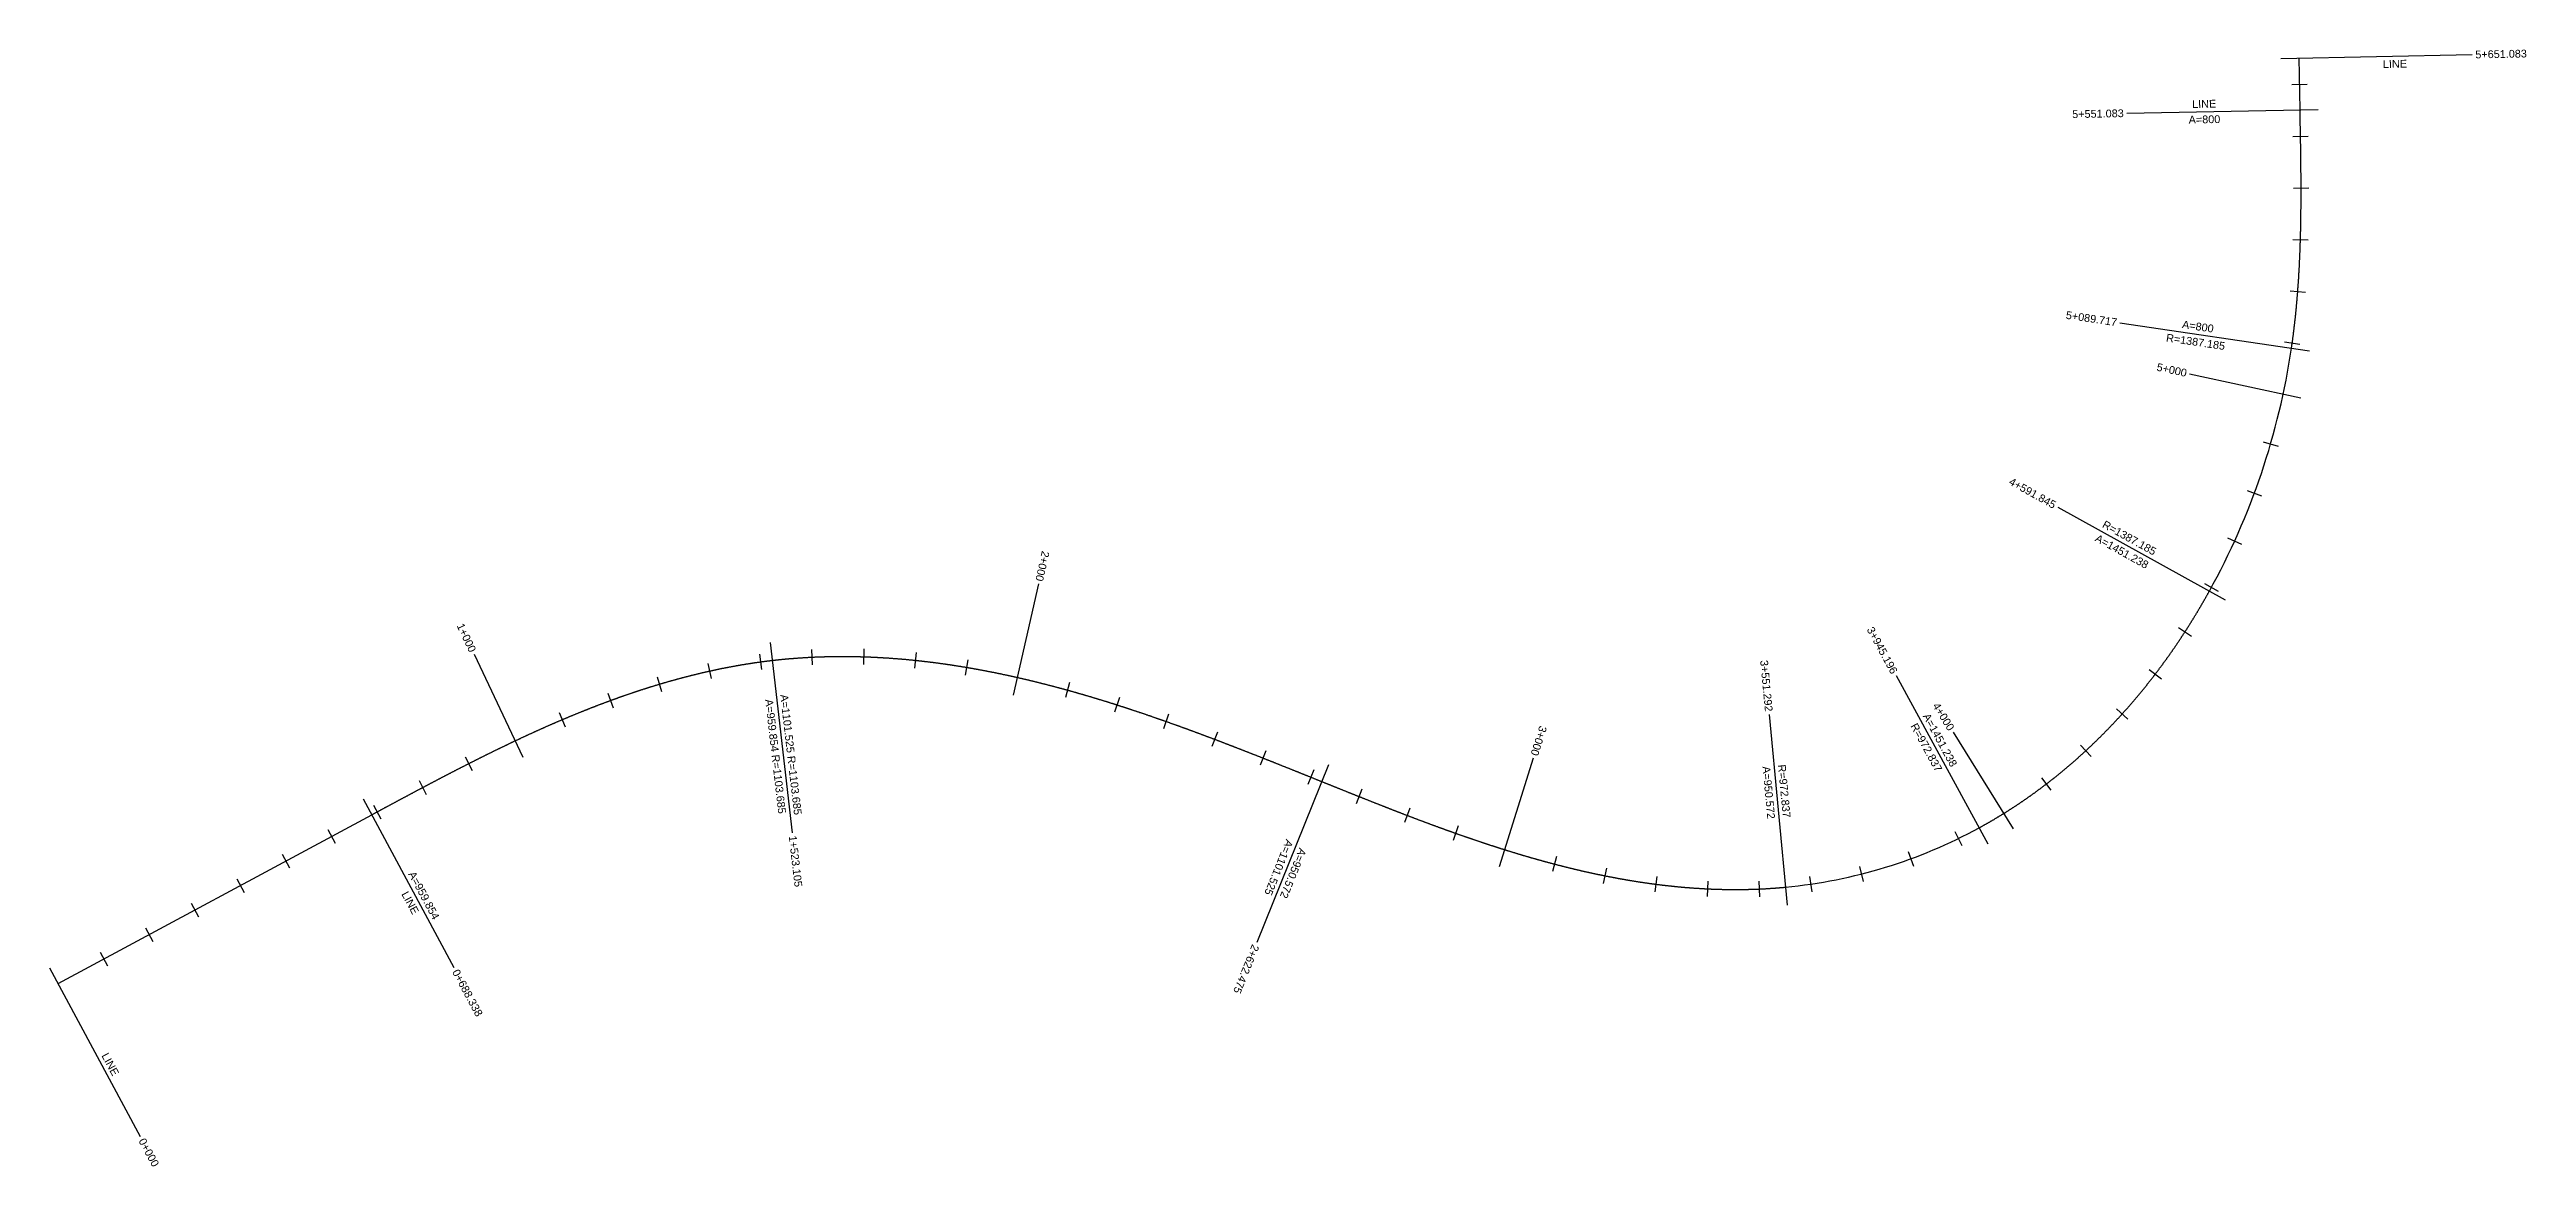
# Model space of a CAD drawing. Header units: millimetres. Extents: x 488745 to 493532, y 4217143 to 4219300.
import ezdxf
from ezdxf.enums import TextEntityAlignment as Align

# ---------------------------------------------------------------- set-up
doc = ezdxf.new("R2010")
doc.units = ezdxf.units.MM
doc.layers.add('ALIGNMENT', color=7, linetype='Continuous')
doc.layers.add('ALIGNMENT-DIMENSION', color=7, linetype='Continuous')
doc.styles.get("Standard").update_dxf_attribs({"font": 'arial.ttf'})

msp = doc.modelspace()

# ---------------------------------------------------------------- texts
at = {"layer": 'ALIGNMENT-DIMENSION'}
for s, rotation, p in [(' 5+651.083 ', 1.1204, (493427.2, 4219290.2)), (' 1+523.105 ', 276.6167, (490180.3, 4217787.4)), (' 2+622.475 ', 248.0808, (491078.4, 4217575.4)), (' 0+688.338 ', 298.2844, (489526.4, 4217526.9)), (' 0+000 ', 298.2844, (488920.2, 4217200.8))]:
    msp.add_text(s, height=15, rotation=rotation, dxfattribs=at).set_placement(p, align=Align.MIDDLE_LEFT)
for s, rotation, p in [('LINE', 1.1204, (493277.4, 4219279.7)), ('A=800', 1.1204, (492909.4, 4219172.5)), ('R=1387.185', 351.5924, (492893.6, 4218742.8)), ('A=1451.238', 331.0285, (492753.6, 4218337.1)), ('A=959.854 R=1103.685', 276.6167, (490155.5, 4217935.5)), ('R=972.837', 298.6316, (492378.8, 4217955.5)), ('A=950.572', 275.4324, (492075, 4217865.6)), ('A=1101.525', 248.0808, (491127.5, 4217717.3)), ('LINE', 298.2844, (489448.7, 4217655.5))]:
    msp.add_text(s, height=15, rotation=rotation, dxfattribs=at).set_placement(p, align=Align.TOP_CENTER)
for s, rotation, p in [('LINE', 1.1204, (492909.1, 4219187.5)), ('A=800', 351.5924, (492895.8, 4218757.6)), ('R=1387.185', 331.0285, (492760.8, 4218350.2)), ('A=1101.525 R=1103.685', 276.6167, (490170.4, 4217937.3)), ('A=1451.238', 298.6316, (492392, 4217962.7)), ('R=972.837', 275.4324, (492090, 4217867)), ('A=950.572', 248.0808, (491141.4, 4217711.7)), ('A=959.854', 298.2844, (489461.9, 4217662.6)), ('LINE', 298.2844, (488855.8, 4217336.4))]:
    msp.add_text(s, height=15, rotation=rotation, dxfattribs=at).set_placement(p, align=Align.CENTER)
for s, rotation, p in [(' 5+551.083 ', 1.1204, (492759.3, 4219177.1)), (' 5+089.717 ', 351.5924, (492746.3, 4218772.1)), (' 5+000 ', 347.8868, (492880.9, 4218673.7)), (' 4+591.845 ', 331.0285, (492626, 4218416.3)), (' 2+000 ', 257.2293, (490656, 4218267.7)), (' 1+000 ', 295.2641, (489565.7, 4218132.1)), (' 3+945.196 ', 298.6316, (492313.5, 4218090.8)), (' 3+551.292 ', 275.4324, (492068.3, 4218015.7)), (' 4+000 ', 301.8185, (492423.9, 4217981.5)), (' 3+000 ', 252.5995, (491612.5, 4217931.1))]:
    msp.add_text(s, height=15, rotation=rotation, dxfattribs=at).set_placement(p, align=Align.MIDDLE_RIGHT)

# ---------------------------------------------------------------- linework, layer by layer
at = {"layer": 'ALIGNMENT'}
msp.add_lwpolyline([(488761.5, 4217495.8), (489367.7, 4217821.9), (489368.5, 4217822.4), (489369.4, 4217822.9), (489370.3, 4217823.4), (489371.2, 4217823.8), (489372.1, 4217824.3), (489372.9, 4217824.8), (489373.8, 4217825.3), (489374.7, 4217825.7), (489375.6, 4217826.2), (489376.5, 4217826.7), (489377.3, 4217827.2), (489378.2, 4217827.6), (489379.1, 4217828.1), (489380, 4217828.6), (489380.9, 4217829.1), (489381.7, 4217829.5), (489382.6, 4217830), (489383.5, 4217830.5), (489384.4, 4217830.9), (489385.3, 4217831.4), (489386.1, 4217831.9), (489387, 4217832.4), (489387.9, 4217832.8), (489388.8, 4217833.3), (489389.7, 4217833.8), (489390.5, 4217834.3), (489391.4, 4217834.7), (489392.3, 4217835.2), (489393.2, 4217835.7), (489394.1, 4217836.2), (489395, 4217836.6), (489395.8, 4217837.1), (489396.7, 4217837.6), (489397.6, 4217838.1), (489398.5, 4217838.5), (489399.4, 4217839), (489400.2, 4217839.5), (489401.1, 4217839.9), (489402, 4217840.4), (489402.9, 4217840.9), (489403.8, 4217841.4), (489404.6, 4217841.8), (489405.5, 4217842.3), (489406.4, 4217842.8), (489407.3, 4217843.3), (489408.2, 4217843.7), (489409, 4217844.2), (489409.9, 4217844.7), (489410.8, 4217845.1), (489411.7, 4217845.6), (489412.6, 4217846.1), (489413.5, 4217846.6), (489414.3, 4217847), (489415.2, 4217847.5), (489416.1, 4217848), (489417, 4217848.5), (489417.9, 4217848.9), (489418.7, 4217849.4), (489419.6, 4217849.9), (489420.5, 4217850.3), (489421.4, 4217850.8), (489422.3, 4217851.3), (489423.2, 4217851.8), (489424, 4217852.2), (489424.9, 4217852.7), (489425.8, 4217853.2), (489426.7, 4217853.6), (489427.6, 4217854.1), (489428.4, 4217854.6), (489429.3, 4217855.1), (489430.2, 4217855.5), (489431.1, 4217856), (489432, 4217856.5), (489432.9, 4217856.9), (489433.7, 4217857.4), (489434.6, 4217857.9), (489435.5, 4217858.4), (489436.4, 4217858.8), (489437.3, 4217859.3), (489438.1, 4217859.8), (489439, 4217860.2), (489439.9, 4217860.7), (489440.8, 4217861.2), (489441.7, 4217861.7), (489442.6, 4217862.1), (489443.4, 4217862.6), (489444.3, 4217863.1), (489445.2, 4217863.5), (489446.1, 4217864), (489447, 4217864.5), (489447.9, 4217864.9), (489448.7, 4217865.4), (489449.6, 4217865.9), (489450.5, 4217866.4), (489451.4, 4217866.8), (489452.3, 4217867.3), (489453.1, 4217867.8), (489454, 4217868.2), (489454.9, 4217868.7), (489455.8, 4217869.2), (489456.7, 4217869.6), (489457.6, 4217870.1), (489458.4, 4217870.6), (489459.3, 4217871), (489460.2, 4217871.5), (489461.1, 4217872), (489462, 4217872.5), (489462.9, 4217872.9), (489463.7, 4217873.4), (489464.6, 4217873.9), (489465.5, 4217874.3), (489466.4, 4217874.8), (489467.3, 4217875.3), (489468.2, 4217875.7), (489469.1, 4217876.2), (489469.9, 4217876.7), (489470.8, 4217877.1), (489471.7, 4217877.6), (489472.6, 4217878.1), (489473.5, 4217878.5), (489474.4, 4217879), (489475.2, 4217879.5), (489476.1, 4217879.9), (489477, 4217880.4), (489477.9, 4217880.9), (489478.8, 4217881.3), (489479.7, 4217881.8), (489480.5, 4217882.3), (489481.4, 4217882.7), (489482.3, 4217883.2), (489483.2, 4217883.7), (489484.1, 4217884.1), (489485, 4217884.6), (489485.9, 4217885.1), (489486.7, 4217885.5), (489487.6, 4217886), (489488.5, 4217886.5), (489489.4, 4217886.9), (489490.3, 4217887.4), (489491.2, 4217887.8), (489492.1, 4217888.3), (489492.9, 4217888.8), (489493.8, 4217889.2), (489494.7, 4217889.7), (489495.6, 4217890.2), (489496.5, 4217890.6), (489497.4, 4217891.1), (489498.3, 4217891.6), (489499.1, 4217892), (489500, 4217892.5), (489500.9, 4217892.9), (489501.8, 4217893.4), (489502.7, 4217893.9), (489503.6, 4217894.3), (489504.5, 4217894.8), (489505.3, 4217895.3), (489506.2, 4217895.7), (489507.1, 4217896.2), (489508, 4217896.6), (489508.9, 4217897.1), (489509.8, 4217897.6), (489510.7, 4217898), (489511.6, 4217898.5), (489512.4, 4217899), (489513.3, 4217899.4), (489514.2, 4217899.9), (489515.1, 4217900.3), (489516, 4217900.8), (489516.9, 4217901.3), (489517.8, 4217901.7), (489518.7, 4217902.2), (489519.5, 4217902.6), (489520.4, 4217903.1), (489521.3, 4217903.6), (489522.2, 4217904), (489523.1, 4217904.5), (489524, 4217904.9), (489524.9, 4217905.4), (489525.8, 4217905.8), (489526.7, 4217906.3), (489527.5, 4217906.8), (489528.4, 4217907.2), (489529.3, 4217907.7), (489530.2, 4217908.1), (489531.1, 4217908.6), (489532, 4217909.1), (489532.9, 4217909.5), (489533.8, 4217910), (489534.7, 4217910.4), (489535.5, 4217910.9), (489536.4, 4217911.3), (489537.3, 4217911.8), (489538.2, 4217912.3), (489539.1, 4217912.7), (489540, 4217913.2), (489540.9, 4217913.6), (489541.8, 4217914.1), (489542.7, 4217914.5), (489543.6, 4217915), (489544.5, 4217915.4), (489545.3, 4217915.9), (489546.2, 4217916.3), (489547.1, 4217916.8), (489548, 4217917.3), (489548.9, 4217917.7), (489549.8, 4217918.2), (489550.7, 4217918.6), (489551.6, 4217919.1), (489552.5, 4217919.5), (489553.4, 4217920), (489554.3, 4217920.4), (489555.1, 4217920.9), (489556, 4217921.3), (489556.9, 4217921.8), (489557.8, 4217922.2), (489558.7, 4217922.7), (489559.6, 4217923.1), (489560.5, 4217923.6), (489561.4, 4217924), (489562.3, 4217924.5), (489563.2, 4217924.9), (489564.1, 4217925.4), (489565, 4217925.8), (489565.9, 4217926.3), (489566.8, 4217926.7), (489567.6, 4217927.2), (489568.5, 4217927.6), (489569.4, 4217928.1), (489570.3, 4217928.5), (489571.2, 4217929), (489572.1, 4217929.4), (489573, 4217929.9), (489573.9, 4217930.3), (489574.8, 4217930.8), (489575.7, 4217931.2), (489576.6, 4217931.7), (489577.5, 4217932.1), (489578.4, 4217932.6), (489579.3, 4217933), (489580.2, 4217933.5), (489581.1, 4217933.9), (489582, 4217934.3), (489582.8, 4217934.8), (489583.7, 4217935.2), (489584.6, 4217935.7), (489585.5, 4217936.1), (489586.4, 4217936.6), (489587.3, 4217937), (489588.2, 4217937.5), (489589.1, 4217937.9), (489590, 4217938.4), (489590.9, 4217938.8), (489591.8, 4217939.2), (489592.7, 4217939.7), (489593.6, 4217940.1), (489594.5, 4217940.6), (489595.4, 4217941), (489596.3, 4217941.4), (489597.2, 4217941.9), (489598.1, 4217942.3), (489599, 4217942.8), (489599.9, 4217943.2), (489600.8, 4217943.7), (489601.7, 4217944.1), (489602.6, 4217944.5), (489603.5, 4217945), (489604.4, 4217945.4), (489605.3, 4217945.9), (489606.2, 4217946.3), (489607.1, 4217946.7), (489608, 4217947.2), (489608.9, 4217947.6), (489609.8, 4217948), (489610.7, 4217948.5), (489611.6, 4217948.9), (489612.5, 4217949.4), (489613.4, 4217949.8), (489614.3, 4217950.2), (489615.2, 4217950.7), (489616.1, 4217951.1), (489617, 4217951.5), (489617.9, 4217952), (489618.8, 4217952.4), (489619.7, 4217952.8), (489620.6, 4217953.3), (489621.5, 4217953.7), (489622.4, 4217954.1), (489623.3, 4217954.6), (489624.2, 4217955), (489625.1, 4217955.4), (489626, 4217955.9), (489626.9, 4217956.3), (489627.8, 4217956.7), (489628.7, 4217957.2), (489629.6, 4217957.6), (489630.5, 4217958), (489631.4, 4217958.5), (489632.3, 4217958.9), (489633.2, 4217959.3), (489634.1, 4217959.8), (489635, 4217960.2), (489635.9, 4217960.6), (489636.8, 4217961.1), (489637.7, 4217961.5), (489638.6, 4217961.9), (489639.5, 4217962.3), (489640.4, 4217962.8), (489641.3, 4217963.2), (489642.2, 4217963.6), (489643.1, 4217964.1), (489644, 4217964.5), (489644.9, 4217964.9), (489645.8, 4217965.3), (489646.7, 4217965.8), (489647.6, 4217966.2), (489648.5, 4217966.6), (489649.5, 4217967), (489650.4, 4217967.5), (489651.3, 4217967.9), (489652.2, 4217968.3), (489653.1, 4217968.7), (489654, 4217969.2), (489654.9, 4217969.6), (489655.8, 4217970), (489656.7, 4217970.4), (489657.6, 4217970.9), (489658.5, 4217971.3), (489659.4, 4217971.7), (489660.3, 4217972.1), (489661.2, 4217972.5), (489662.1, 4217973), (489663, 4217973.4), (489664, 4217973.8), (489664.9, 4217974.2), (489665.8, 4217974.6), (489666.7, 4217975.1), (489667.6, 4217975.5), (489668.5, 4217975.9), (489669.4, 4217976.3), (489670.3, 4217976.7), (489671.2, 4217977.2), (489672.1, 4217977.6), (489673, 4217978), (489673.9, 4217978.4), (489674.9, 4217978.8), (489675.8, 4217979.2), (489676.7, 4217979.6), (489677.6, 4217980.1), (489678.5, 4217980.5), (489679.4, 4217980.9), (489680.3, 4217981.3), (489681.2, 4217981.7), (489682.1, 4217982.1), (489683, 4217982.5), (489684, 4217983), (489684.9, 4217983.4), (489685.8, 4217983.8), (489686.7, 4217984.2), (489687.6, 4217984.6), (489688.5, 4217985), (489689.4, 4217985.4), (489690.3, 4217985.8), (489691.2, 4217986.2), (489692.2, 4217986.7), (489693.1, 4217987.1), (489694, 4217987.5), (489694.9, 4217987.9), (489695.8, 4217988.3), (489696.7, 4217988.7), (489697.6, 4217989.1), (489698.6, 4217989.5), (489699.5, 4217989.9), (489700.4, 4217990.3), (489701.3, 4217990.7), (489702.2, 4217991.1), (489703.1, 4217991.5), (489704, 4217991.9), (489704.9, 4217992.4), (489705.9, 4217992.8), (489706.8, 4217993.2), (489707.7, 4217993.6), (489708.6, 4217994), (489709.5, 4217994.4), (489710.4, 4217994.8), (489711.4, 4217995.2), (489712.3, 4217995.6), (489713.2, 4217996), (489714.1, 4217996.4), (489715, 4217996.8), (489715.9, 4217997.2), (489716.9, 4217997.6), (489717.8, 4217998), (489718.7, 4217998.4), (489719.6, 4217998.8), (489720.5, 4217999.2), (489721.4, 4217999.6), (489722.4, 4218000), (489723.3, 4218000.4), (489724.2, 4218000.8), (489725.1, 4218001.2), (489726, 4218001.5), (489726.9, 4218001.9), (489727.9, 4218002.3), (489728.8, 4218002.7), (489729.7, 4218003.1), (489730.6, 4218003.5), (489731.5, 4218003.9), (489732.5, 4218004.3), (489733.4, 4218004.7), (489734.3, 4218005.1), (489735.2, 4218005.5), (489736.1, 4218005.9), (489737.1, 4218006.3), (489738, 4218006.7), (489738.9, 4218007), (489739.8, 4218007.4), (489740.7, 4218007.8), (489741.7, 4218008.2), (489742.6, 4218008.6), (489743.5, 4218009), (489744.4, 4218009.4), (489745.4, 4218009.8), (489746.3, 4218010.1), (489747.2, 4218010.5), (489748.1, 4218010.9), (489749, 4218011.3), (489750, 4218011.7), (489750.9, 4218012.1), (489751.8, 4218012.5), (489752.7, 4218012.8), (489753.7, 4218013.2), (489754.6, 4218013.6), (489755.5, 4218014), (489756.4, 4218014.4), (489757.4, 4218014.8), (489758.3, 4218015.1), (489759.2, 4218015.5), (489760.1, 4218015.9), (489761.1, 4218016.3), (489762, 4218016.7), (489762.9, 4218017), (489763.8, 4218017.4), (489764.8, 4218017.8), (489765.7, 4218018.2), (489766.6, 4218018.5), (489767.5, 4218018.9), (489768.5, 4218019.3), (489769.4, 4218019.7), (489770.3, 4218020), (489771.3, 4218020.4), (489772.2, 4218020.8), (489773.1, 4218021.2), (489774, 4218021.5), (489775, 4218021.9), (489775.9, 4218022.3), (489776.8, 4218022.7), (489777.7, 4218023), (489778.7, 4218023.4), (489779.6, 4218023.8), (489780.5, 4218024.1), (489781.5, 4218024.5), (489782.4, 4218024.9), (489783.3, 4218025.2), (489784.3, 4218025.6), (489785.2, 4218026), (489786.1, 4218026.3), (489787, 4218026.7), (489788, 4218027.1), (489788.9, 4218027.4), (489789.8, 4218027.8), (489790.8, 4218028.2), (489791.7, 4218028.5), (489792.6, 4218028.9), (489793.6, 4218029.3), (489794.5, 4218029.6), (489795.4, 4218030), (489796.4, 4218030.4), (489797.3, 4218030.7), (489798.2, 4218031.1), (489799.2, 4218031.4), (489800.1, 4218031.8), (489801, 4218032.2), (489802, 4218032.5), (489802.9, 4218032.9), (489803.8, 4218033.2), (489804.8, 4218033.6), (489805.7, 4218034), (489806.6, 4218034.3), (489807.6, 4218034.7), (489808.5, 4218035), (489809.4, 4218035.4), (489810.4, 4218035.7), (489811.3, 4218036.1), (489812.2, 4218036.4), (489813.2, 4218036.8), (489814.1, 4218037.1), (489815, 4218037.5), (489816, 4218037.8), (489816.9, 4218038.2), (489817.8, 4218038.5), (489818.8, 4218038.9), (489819.7, 4218039.2), (489820.7, 4218039.6), (489821.6, 4218039.9), (489822.5, 4218040.3), (489823.5, 4218040.6), (489824.4, 4218041), (489825.3, 4218041.3), (489826.3, 4218041.7), (489827.2, 4218042), (489828.2, 4218042.4), (489829.1, 4218042.7), (489830, 4218043.1), (489831, 4218043.4), (489831.9, 4218043.7), (489832.9, 4218044.1), (489833.8, 4218044.4), (489834.7, 4218044.8), (489835.7, 4218045.1), (489836.6, 4218045.5), (489837.6, 4218045.8), (489838.5, 4218046.1), (489839.4, 4218046.5), (489840.4, 4218046.8), (489841.3, 4218047.1), (489842.3, 4218047.5), (489843.2, 4218047.8), (489844.1, 4218048.2), (489845.1, 4218048.5), (489846, 4218048.8), (489847, 4218049.2), (489847.9, 4218049.5), (489848.9, 4218049.8), (489849.8, 4218050.2), (489850.7, 4218050.5), (489851.7, 4218050.8), (489852.6, 4218051.2), (489853.6, 4218051.5), (489854.5, 4218051.8), (489855.5, 4218052.1), (489856.4, 4218052.5), (489857.4, 4218052.8), (489858.3, 4218053.1), (489859.2, 4218053.5), (489860.2, 4218053.8), (489861.1, 4218054.1), (489862.1, 4218054.4), (489863, 4218054.8), (489864, 4218055.1), (489864.9, 4218055.4), (489865.9, 4218055.7), (489866.8, 4218056.1), (489867.8, 4218056.4), (489868.7, 4218056.7), (489869.6, 4218057), (489870.6, 4218057.3), (489871.5, 4218057.7), (489872.5, 4218058), (489873.4, 4218058.3), (489874.4, 4218058.6), (489875.3, 4218058.9), (489876.3, 4218059.3), (489877.2, 4218059.6), (489878.2, 4218059.9), (489879.1, 4218060.2), (489880.1, 4218060.5), (489881, 4218060.8), (489882, 4218061.1), (489882.9, 4218061.5), (489883.9, 4218061.8), (489884.8, 4218062.1), (489885.8, 4218062.4), (489886.7, 4218062.7), (489887.7, 4218063), (489888.6, 4218063.3), (489889.6, 4218063.6), (489890.5, 4218063.9), (489891.5, 4218064.2), (489892.4, 4218064.6), (489893.4, 4218064.9), (489894.3, 4218065.2), (489895.3, 4218065.5), (489896.2, 4218065.8), (489897.2, 4218066.1), (489898.2, 4218066.4), (489899.1, 4218066.7), (489900.1, 4218067), (489901, 4218067.3), (489902, 4218067.6), (489902.9, 4218067.9), (489903.9, 4218068.2), (489904.8, 4218068.5), (489905.8, 4218068.8), (489906.7, 4218069.1), (489907.7, 4218069.4), (489908.6, 4218069.7), (489909.6, 4218070), (489910.6, 4218070.3), (489911.5, 4218070.6), (489912.5, 4218070.9), (489913.4, 4218071.2), (489914.4, 4218071.4), (489915.3, 4218071.7), (489916.3, 4218072), (489917.2, 4218072.3), (489918.2, 4218072.6), (489919.2, 4218072.9), (489920.1, 4218073.2), (489921.1, 4218073.5), (489922, 4218073.8), (489923, 4218074.1), (489924, 4218074.3), (489924.9, 4218074.6), (489925.9, 4218074.9), (489926.8, 4218075.2), (489927.8, 4218075.5), (489928.7, 4218075.8), (489929.7, 4218076), (489930.7, 4218076.3), (489931.6, 4218076.6), (489932.6, 4218076.9), (489933.5, 4218077.2), (489934.5, 4218077.4), (489935.5, 4218077.7), (489936.4, 4218078), (489937.4, 4218078.3), (489938.3, 4218078.6), (489939.3, 4218078.8), (489940.3, 4218079.1), (489941.2, 4218079.4), (489942.2, 4218079.7), (489943.2, 4218079.9), (489944.1, 4218080.2), (489945.1, 4218080.5), (489946, 4218080.8), (489947, 4218081), (489948, 4218081.3), (489948.9, 4218081.6), (489949.9, 4218081.8), (489950.9, 4218082.1), (489951.8, 4218082.4), (489952.8, 4218082.6), (489953.7, 4218082.9), (489954.7, 4218083.2), (489955.7, 4218083.4), (489956.6, 4218083.7), (489957.6, 4218084), (489958.6, 4218084.2), (489959.5, 4218084.5), (489960.5, 4218084.7), (489961.5, 4218085), (489962.4, 4218085.3), (489963.4, 4218085.5), (489964.4, 4218085.8), (489965.3, 4218086), (489966.3, 4218086.3), (489967.3, 4218086.6), (489968.2, 4218086.8), (489969.2, 4218087.1), (489970.2, 4218087.3), (489971.1, 4218087.6), (489972.1, 4218087.8), (489973.1, 4218088.1), (489974, 4218088.3), (489975, 4218088.6), (489976, 4218088.8), (489976.9, 4218089.1), (489977.9, 4218089.3), (489978.9, 4218089.6), (489979.8, 4218089.8), (489980.8, 4218090.1), (489981.8, 4218090.3), (489982.7, 4218090.6), (489983.7, 4218090.8), (489984.7, 4218091.1), (489985.7, 4218091.3), (489986.6, 4218091.6), (489987.6, 4218091.8), (489988.6, 4218092), (489989.5, 4218092.3), (489990.5, 4218092.5), (489991.5, 4218092.8), (489992.4, 4218093), (489993.4, 4218093.2), (489994.4, 4218093.5), (489995.4, 4218093.7), (489996.3, 4218093.9), (489997.3, 4218094.2), (489998.3, 4218094.4), (489999.3, 4218094.6), (490000.2, 4218094.9), (490001.2, 4218095.1), (490002.2, 4218095.3), (490003.1, 4218095.6), (490004.1, 4218095.8), (490005.1, 4218096), (490006.1, 4218096.3), (490007, 4218096.5), (490008, 4218096.7), (490009, 4218096.9), (490010, 4218097.2), (490010.9, 4218097.4), (490011.9, 4218097.6), (490012.9, 4218097.8), (490013.9, 4218098.1), (490014.8, 4218098.3), (490015.8, 4218098.5), (490016.8, 4218098.7), (490017.8, 4218098.9), (490018.7, 4218099.2), (490019.7, 4218099.4), (490020.7, 4218099.6), (490021.7, 4218099.8), (490022.6, 4218100), (490023.6, 4218100.2), (490024.6, 4218100.5), (490025.6, 4218100.7), (490026.5, 4218100.9), (490027.5, 4218101.1), (490028.5, 4218101.3), (490029.5, 4218101.5), (490030.5, 4218101.7), (490031.4, 4218101.9), (490032.4, 4218102.1), (490033.4, 4218102.3), (490034.4, 4218102.6), (490035.3, 4218102.8), (490036.3, 4218103), (490037.3, 4218103.2), (490038.3, 4218103.4), (490039.3, 4218103.6), (490040.2, 4218103.8), (490041.2, 4218104), (490042.2, 4218104.2), (490043.2, 4218104.4), (490044.2, 4218104.6), (490045.1, 4218104.8), (490046.1, 4218105), (490047.1, 4218105.2), (490048.1, 4218105.4), (490049.1, 4218105.6), (490050, 4218105.8), (490051, 4218105.9), (490052, 4218106.1), (490053, 4218106.3), (490054, 4218106.5), (490055, 4218106.7), (490055.9, 4218106.9), (490056.9, 4218107.1), (490057.9, 4218107.3), (490058.9, 4218107.5), (490059.9, 4218107.6), (490060.8, 4218107.8), (490061.8, 4218108), (490062.8, 4218108.2), (490063.8, 4218108.4), (490064.8, 4218108.6), (490065.8, 4218108.7), (490066.7, 4218108.9), (490067.7, 4218109.1), (490068.7, 4218109.3), (490069.7, 4218109.5), (490070.7, 4218109.6), (490071.7, 4218109.8), (490072.7, 4218110), (490073.6, 4218110.2), (490074.6, 4218110.3), (490075.6, 4218110.5), (490076.6, 4218110.7), (490077.6, 4218110.9), (490078.6, 4218111), (490079.5, 4218111.2), (490080.5, 4218111.4), (490081.5, 4218111.5), (490082.5, 4218111.7), (490083.5, 4218111.9), (490084.5, 4218112), (490085.5, 4218112.2), (490086.5, 4218112.4), (490087.4, 4218112.5), (490088.4, 4218112.7), (490089.4, 4218112.9), (490090.4, 4218113), (490091.4, 4218113.2), (490092.4, 4218113.3), (490093.4, 4218113.5), (490094.3, 4218113.6), (490095.3, 4218113.8), (490096.3, 4218114), (490097.3, 4218114.1), (490098.3, 4218114.3), (490099.3, 4218114.4), (490100.3, 4218114.6), (490101.3, 4218114.7), (490102.3, 4218114.9), (490103.2, 4218115), (490104.2, 4218115.2), (490105.2, 4218115.3), (490106.2, 4218115.5), (490107.2, 4218115.6), (490108.2, 4218115.8), (490109.2, 4218115.9), (490110.2, 4218116), (490111.2, 4218116.2), (490112.1, 4218116.3), (490113.1, 4218116.5), (490114.1, 4218116.6), (490115.1, 4218116.8), (490116.1, 4218116.9), (490117.1, 4218117), (490118.1, 4218117.2), (490119.1, 4218117.3), (490120.1, 4218117.4), (490121.1, 4218117.6), (490122.1, 4218117.7), (490123, 4218117.8), (490124, 4218118), (490125, 4218118.1), (490126, 4218118.2), (490127, 4218118.4), (490128, 4218118.5), (490129, 4218118.6), (490130, 4218118.7), (490131, 4218118.9), (490132, 4218119), (490133, 4218119.1), (490134, 4218119.2), (490134.9, 4218119.4), (490135.9, 4218119.5), (490136.9, 4218119.6), (490137.9, 4218119.7), (490138.9, 4218119.8), (490139.9, 4218120), (490140.9, 4218120.1), (490141.7, 4218120.2), (490142.7, 4218120.3), (490143.7, 4218120.4), (490144.6, 4218120.5), (490145.6, 4218120.6), (490146.6, 4218120.7), (490147.6, 4218120.8), (490148.6, 4218120.9), (490149.6, 4218121.1), (490150.6, 4218121.2), (490151.6, 4218121.3), (490152.6, 4218121.4), (490153.6, 4218121.5), (490154.6, 4218121.6), (490155.6, 4218121.7), (490156.6, 4218121.8), (490157.6, 4218121.9), (490158.6, 4218122), (490159.6, 4218122.1), (490160.6, 4218122.2), (490161.6, 4218122.3), (490162.5, 4218122.4), (490163.5, 4218122.5), (490164.5, 4218122.6), (490165.5, 4218122.7), (490166.5, 4218122.8), (490167.5, 4218122.9), (490168.5, 4218122.9), (490169.5, 4218123), (490170.5, 4218123.1), (490171.5, 4218123.2), (490172.5, 4218123.3), (490173.5, 4218123.4), (490174.5, 4218123.5), (490175.5, 4218123.6), (490176.5, 4218123.6), (490177.5, 4218123.7), (490178.5, 4218123.8), (490179.5, 4218123.9), (490180.5, 4218124), (490181.5, 4218124.1), (490182.5, 4218124.1), (490183.5, 4218124.2), (490184.5, 4218124.3), (490185.5, 4218124.4), (490186.5, 4218124.4), (490187.5, 4218124.5), (490188.5, 4218124.6), (490189.4, 4218124.7), (490190.4, 4218124.7), (490191.4, 4218124.8), (490192.4, 4218124.9), (490193.4, 4218124.9), (490194.4, 4218125), (490195.4, 4218125.1), (490196.4, 4218125.2), (490197.4, 4218125.2), (490198.4, 4218125.3), (490199.4, 4218125.4), (490200.4, 4218125.4), (490201.4, 4218125.5), (490202.4, 4218125.5), (490203.4, 4218125.6), (490204.4, 4218125.7), (490205.4, 4218125.7), (490206.4, 4218125.8), (490207.4, 4218125.8), (490208.4, 4218125.9), (490209.4, 4218126), (490210.4, 4218126), (490211.4, 4218126.1), (490212.4, 4218126.1), (490213.4, 4218126.2), (490214.4, 4218126.2), (490215.4, 4218126.3), (490216.4, 4218126.3), (490217.4, 4218126.4), (490218.4, 4218126.4), (490219.4, 4218126.5), (490220.4, 4218126.5), (490221.4, 4218126.6), (490222.4, 4218126.6), (490223.4, 4218126.6), (490224.4, 4218126.7), (490225.4, 4218126.7), (490226.4, 4218126.8), (490227.4, 4218126.8), (490228.4, 4218126.9), (490229.4, 4218126.9), (490230.4, 4218126.9), (490231.4, 4218127), (490232.4, 4218127), (490233.4, 4218127), (490234.4, 4218127.1), (490235.4, 4218127.1), (490236.4, 4218127.1), (490237.4, 4218127.2), (490238.4, 4218127.2), (490239.4, 4218127.2), (490240.4, 4218127.3), (490241.4, 4218127.3), (490242.4, 4218127.3), (490243.4, 4218127.4), (490244.4, 4218127.4), (490245.4, 4218127.4), (490246.4, 4218127.4), (490247.4, 4218127.5), (490248.4, 4218127.5), (490249.4, 4218127.5), (490250.4, 4218127.5), (490251.4, 4218127.6), (490252.4, 4218127.6), (490253.4, 4218127.6), (490254.4, 4218127.6), (490255.4, 4218127.6), (490256.4, 4218127.6), (490257.4, 4218127.7), (490258.4, 4218127.7), (490259.4, 4218127.7), (490260.4, 4218127.7), (490261.4, 4218127.7), (490262.4, 4218127.7), (490263.4, 4218127.7), (490264.4, 4218127.8), (490265.4, 4218127.8), (490266.4, 4218127.8), (490267.4, 4218127.8), (490268.4, 4218127.8), (490269.4, 4218127.8), (490270.4, 4218127.8), (490271.4, 4218127.8), (490272.4, 4218127.8), (490273.4, 4218127.8), (490274.4, 4218127.8), (490275.4, 4218127.8), (490276.4, 4218127.8), (490277.4, 4218127.8), (490278.4, 4218127.8), (490279.4, 4218127.8), (490280.4, 4218127.8), (490281.4, 4218127.8), (490282.4, 4218127.8), (490283.4, 4218127.8), (490284.4, 4218127.8), (490285.4, 4218127.8), (490286.4, 4218127.8), (490287.4, 4218127.8), (490288.4, 4218127.8), (490289.4, 4218127.8), (490290.4, 4218127.8), (490291.4, 4218127.7), (490292.4, 4218127.7), (490293.4, 4218127.7), (490294.4, 4218127.7), (490295.4, 4218127.7), (490296.4, 4218127.7), (490297.4, 4218127.7), (490298.4, 4218127.6), (490299.4, 4218127.6), (490300.4, 4218127.6), (490301.4, 4218127.6), (490302.4, 4218127.6), (490303.4, 4218127.6), (490304.4, 4218127.5), (490305.4, 4218127.5), (490306.4, 4218127.5), (490307.4, 4218127.5), (490308.4, 4218127.4), (490309.4, 4218127.4), (490310.4, 4218127.4), (490311.4, 4218127.4), (490312.4, 4218127.3), (490313.4, 4218127.3), (490314.4, 4218127.3), (490315.4, 4218127.3), (490316.4, 4218127.2), (490317.4, 4218127.2), (490318.4, 4218127.2), (490319.4, 4218127.1), (490320.4, 4218127.1), (490321.4, 4218127.1), (490322.4, 4218127), (490323.4, 4218127), (490324.4, 4218127), (490325.4, 4218126.9), (490326.4, 4218126.9), (490327.4, 4218126.8), (490328.4, 4218126.8), (490329.4, 4218126.8), (490330.4, 4218126.7), (490331.4, 4218126.7), (490332.4, 4218126.6), (490333.4, 4218126.6), (490334.4, 4218126.6), (490335.4, 4218126.5), (490336.4, 4218126.5), (490337.4, 4218126.4), (490338.4, 4218126.4), (490339.3, 4218126.3), (490340.3, 4218126.3), (490341.3, 4218126.2), (490342.3, 4218126.2), (490343.3, 4218126.1), (490344.3, 4218126.1), (490345.3, 4218126), (490346.3, 4218126), (490347.3, 4218125.9), (490348.3, 4218125.9), (490349.3, 4218125.8), (490350.3, 4218125.8), (490351.3, 4218125.7), (490352.3, 4218125.6), (490353.3, 4218125.6), (490354.3, 4218125.5), (490355.3, 4218125.5), (490356.3, 4218125.4), (490357.3, 4218125.3), (490358.3, 4218125.3), (490359.3, 4218125.2), (490360.3, 4218125.2), (490361.3, 4218125.1), (490362.3, 4218125), (490363.3, 4218125), (490364.3, 4218124.9), (490365.3, 4218124.8), (490366.3, 4218124.8), (490367.3, 4218124.7), (490368.3, 4218124.6), (490369.3, 4218124.6), (490370.3, 4218124.5), (490371.3, 4218124.4), (490372.3, 4218124.3), (490373.3, 4218124.3), (490374.3, 4218124.2), (490375.3, 4218124.1), (490376.3, 4218124.1), (490377.3, 4218124), (490378.3, 4218123.9), (490379.3, 4218123.8), (490380.3, 4218123.7), (490381.3, 4218123.7), (490382.3, 4218123.6), (490383.3, 4218123.5), (490384.3, 4218123.4), (490385.3, 4218123.4), (490386.2, 4218123.3), (490387.2, 4218123.2), (490388.2, 4218123.1), (490389.2, 4218123), (490390.2, 4218122.9), (490391.2, 4218122.9), (490392.2, 4218122.8), (490393.2, 4218122.7), (490394.2, 4218122.6), (490395.2, 4218122.5), (490396.2, 4218122.4), (490397.2, 4218122.3), (490398.2, 4218122.2), (490399.2, 4218122.2), (490400.2, 4218122.1), (490401.2, 4218122), (490402.2, 4218121.9), (490403.2, 4218121.8), (490404.2, 4218121.7), (490405.2, 4218121.6), (490406.2, 4218121.5), (490407.2, 4218121.4), (490408.2, 4218121.3), (490409.2, 4218121.2), (490410.2, 4218121.1), (490411.1, 4218121), (490412.1, 4218120.9), (490413.1, 4218120.8), (490414.1, 4218120.7), (490415.1, 4218120.6), (490416.1, 4218120.5), (490417.1, 4218120.4), (490418.1, 4218120.3), (490419.1, 4218120.2), (490420.1, 4218120.1), (490421.1, 4218120), (490422.1, 4218119.9), (490423.1, 4218119.8), (490424.1, 4218119.7), (490425.1, 4218119.6), (490426.1, 4218119.5), (490427.1, 4218119.3), (490428.1, 4218119.2), (490429, 4218119.1), (490430, 4218119), (490431, 4218118.9), (490432, 4218118.8), (490433, 4218118.7), (490434, 4218118.6), (490435, 4218118.4), (490436, 4218118.3), (490437, 4218118.2), (490438, 4218118.1), (490439, 4218118), (490440, 4218117.9), (490441, 4218117.7), (490442, 4218117.6), (490443, 4218117.5), (490443.9, 4218117.4), (490444.9, 4218117.3), (490445.9, 4218117.1), (490446.9, 4218117), (490447.9, 4218116.9), (490448.9, 4218116.8), (490449.9, 4218116.6), (490450.9, 4218116.5), (490451.9, 4218116.4), (490452.9, 4218116.3), (490453.9, 4218116.1), (490454.9, 4218116), (490455.9, 4218115.9), (490456.8, 4218115.8), (490457.8, 4218115.6), (490458.8, 4218115.5), (490459.8, 4218115.4), (490460.8, 4218115.2), (490461.8, 4218115.1), (490462.8, 4218115), (490463.8, 4218114.8), (490464.8, 4218114.7), (490465.8, 4218114.6), (490466.8, 4218114.4), (490467.7, 4218114.3), (490468.7, 4218114.2), (490469.7, 4218114), (490470.7, 4218113.9), (490471.7, 4218113.7), (490472.7, 4218113.6), (490473.7, 4218113.5), (490474.7, 4218113.3), (490475.7, 4218113.2), (490476.7, 4218113), (490477.6, 4218112.9), (490478.6, 4218112.8), (490479.6, 4218112.6), (490480.6, 4218112.5), (490481.6, 4218112.3), (490482.6, 4218112.2), (490483.6, 4218112), (490484.6, 4218111.9), (490485.6, 4218111.7), (490486.6, 4218111.6), (490487.5, 4218111.4), (490488.5, 4218111.3), (490489.5, 4218111.1), (490490.5, 4218111), (490491.5, 4218110.8), (490492.5, 4218110.7), (490493.5, 4218110.5), (490494.5, 4218110.4), (490495.4, 4218110.2), (490496.4, 4218110.1), (490497.4, 4218109.9), (490498.4, 4218109.8), (490499.4, 4218109.6), (490500.4, 4218109.5), (490501.4, 4218109.3), (490502.4, 4218109.1), (490503.4, 4218109), (490504.3, 4218108.8), (490505.3, 4218108.7), (490506.3, 4218108.5), (490507.3, 4218108.3), (490508.3, 4218108.2), (490509.3, 4218108), (490510.3, 4218107.9), (490511.2, 4218107.7), (490512.2, 4218107.5), (490513.2, 4218107.4), (490514.2, 4218107.2), (490515.2, 4218107), (490516.2, 4218106.9), (490517.2, 4218106.7), (490518.2, 4218106.5), (490519.1, 4218106.4), (490520.1, 4218106.2), (490521.1, 4218106), (490522.1, 4218105.9), (490523.1, 4218105.7), (490524.1, 4218105.5), (490525, 4218105.4), (490526, 4218105.2), (490527, 4218105), (490528, 4218104.8), (490529, 4218104.7), (490530, 4218104.5), (490531, 4218104.3), (490531.9, 4218104.1), (490532.9, 4218104), (490533.9, 4218103.8), (490534.9, 4218103.6), (490535.9, 4218103.4), (490536.9, 4218103.3), (490537.8, 4218103.1), (490538.8, 4218102.9), (490539.8, 4218102.7), (490540.8, 4218102.5), (490541.8, 4218102.4), (490542.8, 4218102.2), (490543.7, 4218102), (490544.7, 4218101.8), (490545.7, 4218101.6), (490546.7, 4218101.4), (490547.7, 4218101.3), (490548.7, 4218101.1), (490549.6, 4218100.9), (490550.6, 4218100.7), (490551.6, 4218100.5), (490552.6, 4218100.3), (490553.6, 4218100.1), (490554.6, 4218100), (490555.5, 4218099.8), (490556.5, 4218099.6), (490557.5, 4218099.4), (490558.5, 4218099.2), (490559.5, 4218099), (490560.4, 4218098.8), (490561.4, 4218098.6), (490562.4, 4218098.4), (490563.4, 4218098.2), (490564.4, 4218098), (490565.4, 4218097.9), (490566.3, 4218097.7), (490567.3, 4218097.5), (490568.3, 4218097.3), (490569.3, 4218097.1), (490570.3, 4218096.9), (490571.2, 4218096.7), (490572.2, 4218096.5), (490573.2, 4218096.3), (490574.2, 4218096.1), (490575.2, 4218095.9), (490576.1, 4218095.7), (490577.1, 4218095.5), (490578.1, 4218095.3), (490579.1, 4218095.1), (490580.1, 4218094.9), (490581, 4218094.7), (490582, 4218094.5), (490583, 4218094.3), (490584, 4218094.1), (490585, 4218093.9), (490585.9, 4218093.6), (490586.9, 4218093.4), (490587.9, 4218093.2), (490588.9, 4218093), (490589.8, 4218092.8), (490590.8, 4218092.6), (490591.8, 4218092.4), (490592.8, 4218092.2), (490593.8, 4218092), (490594.7, 4218091.8), (490595.7, 4218091.6), (490596.7, 4218091.4), (490597.7, 4218091.1), (490598.6, 4218090.9), (490599.6, 4218090.7), (490600.6, 4218090.5), (490601.6, 4218090.3), (490602.6, 4218090.1), (490603.5, 4218089.9), (490604.5, 4218089.6), (490605.5, 4218089.4), (490606.5, 4218089.2), (490607.4, 4218089), (490608.4, 4218088.8), (490609.4, 4218088.6), (490610.4, 4218088.3), (490611.3, 4218088.1), (490612.3, 4218087.9), (490613.3, 4218087.7), (490614.3, 4218087.5), (490615.2, 4218087.2), (490616.2, 4218087), (490617.2, 4218086.8), (490618.2, 4218086.6), (490619.1, 4218086.4), (490620.1, 4218086.1), (490621.1, 4218085.9), (490622.1, 4218085.7), (490623, 4218085.5), (490624, 4218085.2), (490625, 4218085), (490626, 4218084.8), (490626.9, 4218084.6), (490627.9, 4218084.3), (490628.9, 4218084.1), (490629.9, 4218083.9), (490630.8, 4218083.6), (490631.8, 4218083.4), (490632.8, 4218083.2), (490633.7, 4218083), (490634.7, 4218082.7), (490635.7, 4218082.5), (490636.7, 4218082.3), (490637.6, 4218082), (490638.6, 4218081.8), (490639.6, 4218081.6), (490640.6, 4218081.3), (490641.5, 4218081.1), (490642.5, 4218080.9), (490643.5, 4218080.6), (490644.4, 4218080.4), (490645.4, 4218080.2), (490646.4, 4218079.9), (490647.4, 4218079.7), (490648.3, 4218079.4), (490649.3, 4218079.2), (490650.3, 4218079), (490651.2, 4218078.7), (490652.2, 4218078.5), (490653.2, 4218078.2), (490654.2, 4218078), (490655.1, 4218077.8), (490656.1, 4218077.5), (490657.1, 4218077.3), (490658, 4218077), (490659, 4218076.8), (490660, 4218076.6), (490660.9, 4218076.3), (490661.9, 4218076.1), (490662.9, 4218075.8), (490663.9, 4218075.6), (490664.8, 4218075.3), (490665.8, 4218075.1), (490666.8, 4218074.8), (490667.7, 4218074.6), (490668.7, 4218074.4), (490669.7, 4218074.1), (490670.6, 4218073.9), (490671.6, 4218073.6), (490672.6, 4218073.4), (490673.5, 4218073.1), (490674.5, 4218072.9), (490675.5, 4218072.6), (490676.5, 4218072.4), (490677.4, 4218072.1), (490678.4, 4218071.9), (490679.4, 4218071.6), (490680.3, 4218071.4), (490681.3, 4218071.1), (490682.3, 4218070.8), (490683.2, 4218070.6), (490684.2, 4218070.3), (490685.2, 4218070.1), (490686.1, 4218069.8), (490687.1, 4218069.6), (490688.1, 4218069.3), (490689, 4218069.1), (490690, 4218068.8), (490691, 4218068.5), (490691.9, 4218068.3), (490692.9, 4218068), (490693.9, 4218067.8), (490694.8, 4218067.5), (490695.8, 4218067.3), (490696.8, 4218067), (490697.7, 4218066.7), (490698.7, 4218066.5), (490699.7, 4218066.2), (490700.6, 4218065.9), (490701.6, 4218065.7), (490702.5, 4218065.4), (490703.5, 4218065.2), (490704.5, 4218064.9), (490705.4, 4218064.6), (490706.4, 4218064.4), (490707.4, 4218064.1), (490708.3, 4218063.8), (490709.3, 4218063.6), (490710.3, 4218063.3), (490711.2, 4218063), (490712.2, 4218062.8), (490713.2, 4218062.5), (490714.1, 4218062.2), (490715.1, 4218062), (490716, 4218061.7), (490717, 4218061.4), (490718, 4218061.2), (490718.9, 4218060.9), (490719.9, 4218060.6), (490720.9, 4218060.4), (490721.8, 4218060.1), (490722.8, 4218059.8), (490723.7, 4218059.5), (490724.7, 4218059.3), (490725.7, 4218059), (490726.6, 4218058.7), (490727.6, 4218058.5), (490728.6, 4218058.2), (490729.5, 4218057.9), (490730.5, 4218057.6), (490731.4, 4218057.4), (490732.4, 4218057.1), (490733.4, 4218056.8), (490734.3, 4218056.5), (490735.3, 4218056.3), (490736.2, 4218056), (490737.2, 4218055.7), (490738.2, 4218055.4), (490739.1, 4218055.1), (490740.1, 4218054.9), (490741, 4218054.6), (490742, 4218054.3), (490743, 4218054), (490743.9, 4218053.7), (490744.9, 4218053.5), (490745.8, 4218053.2), (490746.8, 4218052.9), (490747.8, 4218052.6), (490748.7, 4218052.3), (490749.7, 4218052.1), (490750.6, 4218051.8), (490751.6, 4218051.5), (490752.6, 4218051.2), (490753.5, 4218050.9), (490754.5, 4218050.6), (490755.4, 4218050.4), (490756.4, 4218050.1), (490757.4, 4218049.8), (490758.3, 4218049.5), (490759.3, 4218049.2), (490760.2, 4218048.9), (490761.2, 4218048.6), (490762.1, 4218048.4), (490763.1, 4218048.1), (490764.1, 4218047.8), (490765, 4218047.5), (490766, 4218047.2), (490766.9, 4218046.9), (490767.9, 4218046.6), (490768.9, 4218046.3), (490769.8, 4218046), (490770.8, 4218045.8), (490771.7, 4218045.5), (490772.7, 4218045.2), (490773.6, 4218044.9), (490774.6, 4218044.6), (490775.5, 4218044.3), (490776.5, 4218044), (490777.5, 4218043.7), (490778.4, 4218043.4), (490779.4, 4218043.1), (490780.3, 4218042.8), (490781.3, 4218042.5), (490782.2, 4218042.2), (490783.2, 4218042), (490784.2, 4218041.7), (490785.1, 4218041.4), (490786.1, 4218041.1), (490787, 4218040.8), (490788, 4218040.5), (490788.9, 4218040.2), (490789.9, 4218039.9), (490790.8, 4218039.6), (490791.8, 4218039.3), (490792.7, 4218039), (490793.7, 4218038.7), (490794.7, 4218038.4), (490795.6, 4218038.1), (490796.6, 4218037.8), (490797.5, 4218037.5), (490798.5, 4218037.2), (490799.4, 4218036.9), (490800.4, 4218036.6), (490801.3, 4218036.3), (490802.3, 4218036), (490803.2, 4218035.7), (490804.2, 4218035.4), (490805.1, 4218035.1), (490806.1, 4218034.8), (490807, 4218034.5), (490808, 4218034.2), (490809, 4218033.9), (490809.9, 4218033.5), (490810.9, 4218033.2), (490811.8, 4218032.9), (490812.8, 4218032.6), (490813.7, 4218032.3), (490814.7, 4218032), (490815.6, 4218031.7), (490816.6, 4218031.4), (490817.5, 4218031.1), (490818.5, 4218030.8), (490819.4, 4218030.5), (490820.4, 4218030.2), (490821.3, 4218029.9), (490822.3, 4218029.6), (490823.2, 4218029.2), (490824.2, 4218028.9), (490825.1, 4218028.6), (490826.1, 4218028.3), (490827, 4218028), (490828, 4218027.7), (490828.9, 4218027.4), (490829.9, 4218027.1), (490830.8, 4218026.8), (490831.8, 4218026.5), (490832.7, 4218026.1), (490833.7, 4218025.8), (490834.6, 4218025.5), (490835.6, 4218025.2), (490836.5, 4218024.9), (490837.5, 4218024.6), (490838.4, 4218024.3), (490839.4, 4218023.9), (490840.3, 4218023.6), (490841.3, 4218023.3), (490842.2, 4218023), (490843.2, 4218022.7), (490844.1, 4218022.4), (490845.1, 4218022.1), (490846, 4218021.7), (490847, 4218021.4), (490847.9, 4218021.1), (490848.9, 4218020.8), (490849.8, 4218020.5), (490850.8, 4218020.1), (490851.7, 4218019.8), (490852.7, 4218019.5), (490853.6, 4218019.2), (490854.6, 4218018.9), (490855.5, 4218018.6), (490856.4, 4218018.2), (490857.4, 4218017.9), (490858.3, 4218017.6), (490859.3, 4218017.3), (490860.2, 4218016.9), (490861.2, 4218016.6), (490862.1, 4218016.3), (490863.1, 4218016), (490864, 4218015.7), (490865, 4218015.3), (490865.9, 4218015), (490866.9, 4218014.7), (490867.8, 4218014.4), (490868.8, 4218014), (490869.7, 4218013.7), (490870.6, 4218013.4), (490871.6, 4218013.1), (490872.5, 4218012.8), (490873.5, 4218012.4), (490874.4, 4218012.1), (490875.4, 4218011.8), (490876.3, 4218011.4), (490877.3, 4218011.1), (490878.2, 4218010.8), (490879.2, 4218010.5), (490880.1, 4218010.1), (490881, 4218009.8), (490882, 4218009.5), (490882.9, 4218009.2), (490883.9, 4218008.8), (490884.8, 4218008.5), (490885.8, 4218008.2), (490886.7, 4218007.8), (490887.7, 4218007.5), (490888.6, 4218007.2), (490889.5, 4218006.9), (490890.5, 4218006.5), (490891.4, 4218006.2), (490892.4, 4218005.9), (490893.3, 4218005.5), (490894.3, 4218005.2), (490895.2, 4218004.9), (490896.2, 4218004.5), (490897.1, 4218004.2), (490898, 4218003.9), (490899, 4218003.6), (490899.9, 4218003.2), (490900.9, 4218002.9), (490901.8, 4218002.6), (490902.8, 4218002.2), (490903.7, 4218001.9), (490904.6, 4218001.6), (490905.6, 4218001.2), (490906.5, 4218000.9), (490907.5, 4218000.6), (490908.4, 4218000.2), (490909.4, 4217999.9), (490910.3, 4217999.5), (490911.2, 4217999.2), (490912.2, 4217998.9), (490913.1, 4217998.5), (490914.1, 4217998.2), (490915, 4217997.9), (490915.9, 4217997.5), (490916.9, 4217997.2), (490917.8, 4217996.9), (490918.8, 4217996.5), (490919.7, 4217996.2), (490920.7, 4217995.8), (490921.6, 4217995.5), (490922.5, 4217995.2), (490923.5, 4217994.8), (490924.4, 4217994.5), (490925.4, 4217994.2), (490926.3, 4217993.8), (490927.2, 4217993.5), (490928.2, 4217993.1), (490929.1, 4217992.8), (490930.1, 4217992.5), (490931, 4217992.1), (490931.9, 4217991.8), (490932.9, 4217991.4), (490933.8, 4217991.1), (490934.8, 4217990.7), (490935.7, 4217990.4), (490936.6, 4217990.1), (490937.6, 4217989.7), (490938.5, 4217989.4), (490939.5, 4217989), (490940.4, 4217988.7), (490941.3, 4217988.4), (490942.3, 4217988), (490943.2, 4217987.7), (490944.2, 4217987.3), (490945.1, 4217987), (490946, 4217986.6), (490947, 4217986.3), (490947.9, 4217986), (490948.9, 4217985.6), (490949.8, 4217985.3), (490950.7, 4217984.9), (490951.7, 4217984.6), (490952.6, 4217984.2), (490953.5, 4217983.9), (490954.5, 4217983.5), (490955.4, 4217983.2), (490956.4, 4217982.8), (490957.3, 4217982.5), (490958.2, 4217982.1), (490959.2, 4217981.8), (490960.1, 4217981.5), (490961.1, 4217981.1), (490962, 4217980.8), (490962.9, 4217980.4), (490963.9, 4217980.1), (490964.8, 4217979.7), (490965.7, 4217979.4), (490966.7, 4217979), (490967.6, 4217978.7), (490968.6, 4217978.3), (490969.5, 4217978), (490970.4, 4217977.6), (490971.4, 4217977.3), (490972.3, 4217976.9), (490973.2, 4217976.6), (490974.2, 4217976.2), (490975.1, 4217975.9), (490976, 4217975.5), (490977, 4217975.2), (490977.9, 4217974.8), (490978.9, 4217974.5), (490979.8, 4217974.1), (490980.7, 4217973.8), (490981.7, 4217973.4), (490982.6, 4217973.1), (490983.5, 4217972.7), (490984.5, 4217972.4), (490985.4, 4217972), (490986.3, 4217971.7), (490987.3, 4217971.3), (490988.2, 4217971), (490989.2, 4217970.6), (490990.1, 4217970.3), (490991, 4217969.9), (490992, 4217969.5), (490992.9, 4217969.2), (490993.8, 4217968.8), (490994.8, 4217968.5), (490995.7, 4217968.1), (490996.6, 4217967.8), (490997.6, 4217967.4), (490998.5, 4217967.1), (490999.4, 4217966.7), (491000.4, 4217966.4), (491001.3, 4217966), (491002.2, 4217965.6), (491003.2, 4217965.3), (491004.1, 4217964.9), (491005.1, 4217964.6), (491006, 4217964.2), (491006.9, 4217963.9), (491007.9, 4217963.5), (491008.8, 4217963.2), (491009.7, 4217962.8), (491010.7, 4217962.4), (491011.6, 4217962.1), (491012.5, 4217961.7), (491013.5, 4217961.4), (491014.4, 4217961), (491015.3, 4217960.7), (491016.3, 4217960.3), (491017.2, 4217959.9), (491018.1, 4217959.6), (491019.1, 4217959.2), (491020, 4217958.9), (491020.9, 4217958.5), (491021.9, 4217958.1), (491022.8, 4217957.8), (491023.7, 4217957.4), (491024.7, 4217957.1), (491025.6, 4217956.7), (491026.5, 4217956.4), (491027.5, 4217956), (491028.4, 4217955.6), (491029.3, 4217955.3), (491030.3, 4217954.9), (491031.2, 4217954.6), (491032.1, 4217954.2), (491033.1, 4217953.8), (491034, 4217953.5), (491034.9, 4217953.1), (491035.9, 4217952.8), (491036.8, 4217952.4), (491037.7, 4217952), (491038.7, 4217951.7), (491039.6, 4217951.3), (491040.5, 4217950.9), (491041.5, 4217950.6), (491042.4, 4217950.2), (491043.3, 4217949.9), (491044.2, 4217949.5), (491045.2, 4217949.1), (491046.1, 4217948.8), (491047, 4217948.4), (491048, 4217948.1), (491048.9, 4217947.7), (491049.8, 4217947.3), (491050.8, 4217947), (491051.7, 4217946.6), (491052.6, 4217946.2), (491053.6, 4217945.9), (491054.5, 4217945.5), (491055.4, 4217945.1), (491056.4, 4217944.8), (491057.3, 4217944.4), (491058.2, 4217944.1), (491059.2, 4217943.7), (491060.1, 4217943.3), (491061, 4217943), (491062, 4217942.6), (491062.9, 4217942.2), (491063.8, 4217941.9), (491064.7, 4217941.5), (491065.7, 4217941.1), (491066.6, 4217940.8), (491067.5, 4217940.4), (491068.5, 4217940), (491069.4, 4217939.7), (491070.3, 4217939.3), (491071.3, 4217938.9), (491072.2, 4217938.6), (491073.1, 4217938.2), (491074.1, 4217937.9), (491075, 4217937.5), (491075.9, 4217937.1), (491076.8, 4217936.8), (491077.8, 4217936.4), (491078.7, 4217936), (491079.6, 4217935.7), (491080.6, 4217935.3), (491081.5, 4217934.9), (491082.4, 4217934.6), (491083.4, 4217934.2), (491084.3, 4217933.8), (491085.2, 4217933.5), (491086.1, 4217933.1), (491087.1, 4217932.7), (491088, 4217932.4), (491088.9, 4217932), (491089.9, 4217931.6), (491090.8, 4217931.2), (491091.7, 4217930.9), (491092.7, 4217930.5), (491093.6, 4217930.1), (491094.5, 4217929.8), (491095.4, 4217929.4), (491096.4, 4217929), (491097.3, 4217928.7), (491098.2, 4217928.3), (491099.2, 4217927.9), (491100.1, 4217927.6), (491101, 4217927.2), (491102, 4217926.8), (491102.9, 4217926.5), (491103.8, 4217926.1), (491104.7, 4217925.7), (491105.7, 4217925.4), (491106.6, 4217925), (491107.5, 4217924.6), (491108.5, 4217924.2), (491109.4, 4217923.9), (491110.3, 4217923.5), (491111.3, 4217923.1), (491112.2, 4217922.8), (491113.1, 4217922.4), (491114, 4217922), (491115, 4217921.7), (491115.9, 4217921.3), (491116.8, 4217920.9), (491117.8, 4217920.6), (491118.7, 4217920.2), (491119.6, 4217919.8), (491120.5, 4217919.4), (491121.5, 4217919.1), (491122.4, 4217918.7), (491123.3, 4217918.3), (491124.3, 4217918), (491125.2, 4217917.6), (491126.1, 4217917.2), (491127, 4217916.8), (491128, 4217916.5), (491128.9, 4217916.1), (491129.8, 4217915.7), (491130.8, 4217915.4), (491131.7, 4217915), (491132.6, 4217914.6), (491133.5, 4217914.3), (491134.5, 4217913.9), (491135.4, 4217913.5), (491136.3, 4217913.1), (491137.3, 4217912.8), (491138.2, 4217912.4), (491139.1, 4217912), (491140, 4217911.7), (491141, 4217911.3), (491141.9, 4217910.9), (491142.8, 4217910.5), (491143.8, 4217910.2), (491144.7, 4217909.8), (491145.6, 4217909.4), (491146.5, 4217909), (491147.5, 4217908.7), (491148.4, 4217908.3), (491149.3, 4217907.9), (491150.3, 4217907.6), (491151.2, 4217907.2), (491152.1, 4217906.8), (491153, 4217906.4), (491154, 4217906.1), (491154.9, 4217905.7), (491155.8, 4217905.3), (491156.8, 4217905), (491157.7, 4217904.6), (491158.6, 4217904.2), (491159.5, 4217903.8), (491160.5, 4217903.5), (491161.4, 4217903.1), (491162.3, 4217902.7), (491163.2, 4217902.3), (491164.2, 4217902), (491165.1, 4217901.6), (491166, 4217901.2), (491167, 4217900.9), (491167.9, 4217900.5), (491168.8, 4217900.1), (491169.7, 4217899.7), (491170.7, 4217899.4), (491171.6, 4217899), (491172.5, 4217898.6), (491173.5, 4217898.2), (491174.4, 4217897.9), (491175.3, 4217897.5), (491176.2, 4217897.1), (491177.2, 4217896.8), (491178.1, 4217896.4), (491179, 4217896), (491180, 4217895.6), (491180.9, 4217895.3), (491181.8, 4217894.9), (491182.7, 4217894.5), (491183.7, 4217894.1), (491184.6, 4217893.8), (491185.5, 4217893.4), (491186.4, 4217893), (491187.4, 4217892.7), (491188.3, 4217892.3), (491189.2, 4217891.9), (491190.2, 4217891.5), (491191.1, 4217891.2), (491192, 4217890.8), (491192.9, 4217890.4), (491193.9, 4217890), (491194.8, 4217889.7), (491195.7, 4217889.3), (491196.7, 4217888.9), (491197.6, 4217888.5), (491198.5, 4217888.2), (491199.4, 4217887.8), (491200.4, 4217887.4), (491201.3, 4217887.1), (491202.2, 4217886.7), (491203.1, 4217886.3), (491203.5, 4217886.2), (491204.4, 4217885.8), (491205.3, 4217885.4), (491206.3, 4217885.1), (491207.2, 4217884.7), (491208.1, 4217884.3), (491209.1, 4217883.9), (491210, 4217883.6), (491210.9, 4217883.2), (491211.8, 4217882.8), (491212.8, 4217882.4), (491213.7, 4217882.1), (491214.6, 4217881.7), (491215.5, 4217881.3), (491216.5, 4217880.9), (491217.4, 4217880.6), (491218.3, 4217880.2), (491219.3, 4217879.8), (491220.2, 4217879.5), (491221.1, 4217879.1), (491222, 4217878.7), (491223, 4217878.3), (491223.9, 4217878), (491224.8, 4217877.6), (491225.8, 4217877.2), (491226.7, 4217876.8), (491227.6, 4217876.5), (491228.5, 4217876.1), (491229.5, 4217875.7), (491230.4, 4217875.3), (491231.3, 4217875), (491232.2, 4217874.6), (491233.2, 4217874.2), (491234.1, 4217873.9), (491235, 4217873.5), (491236, 4217873.1), (491236.9, 4217872.7), (491237.8, 4217872.4), (491238.7, 4217872), (491239.7, 4217871.6), (491240.6, 4217871.2), (491241.5, 4217870.9), (491242.5, 4217870.5), (491243.4, 4217870.1), (491244.3, 4217869.8), (491245.2, 4217869.4), (491246.2, 4217869), (491247.1, 4217868.6), (491248, 4217868.3), (491249, 4217867.9), (491249.9, 4217867.5), (491250.8, 4217867.2), (491251.7, 4217866.8), (491252.7, 4217866.4), (491253.6, 4217866), (491254.5, 4217865.7), (491255.5, 4217865.3), (491256.4, 4217864.9), (491257.3, 4217864.6), (491258.2, 4217864.2), (491259.2, 4217863.8), (491260.1, 4217863.4), (491261, 4217863.1), (491262, 4217862.7), (491262.9, 4217862.3), (491263.8, 4217862), (491264.7, 4217861.6), (491265.7, 4217861.2), (491266.6, 4217860.8), (491267.5, 4217860.5), (491268.5, 4217860.1), (491269.4, 4217859.7), (491270.3, 4217859.4), (491271.2, 4217859), (491272.2, 4217858.6), (491273.1, 4217858.2), (491274, 4217857.9), (491275, 4217857.5), (491275.9, 4217857.1), (491276.8, 4217856.8), (491277.7, 4217856.4), (491278.7, 4217856), (491279.6, 4217855.7), (491280.5, 4217855.3), (491281.5, 4217854.9), (491282.4, 4217854.5), (491283.3, 4217854.2), (491284.2, 4217853.8), (491285.2, 4217853.4), (491286.1, 4217853.1), (491287, 4217852.7), (491288, 4217852.3), (491288.9, 4217852), (491289.8, 4217851.6), (491290.7, 4217851.2), (491291.7, 4217850.9), (491292.6, 4217850.5), (491293.5, 4217850.1), (491294.5, 4217849.7), (491295.4, 4217849.4), (491296.3, 4217849), (491297.3, 4217848.6), (491298.2, 4217848.3), (491299.1, 4217847.9), (491300, 4217847.5), (491301, 4217847.2), (491301.9, 4217846.8), (491302.8, 4217846.4), (491303.8, 4217846.1), (491304.7, 4217845.7), (491305.6, 4217845.3), (491306.6, 4217845), (491307.5, 4217844.6), (491308.4, 4217844.2), (491309.3, 4217843.9), (491310.3, 4217843.5), (491311.2, 4217843.1), (491312.1, 4217842.8), (491313.1, 4217842.4), (491314, 4217842), (491314.9, 4217841.7), (491315.9, 4217841.3), (491316.8, 4217840.9), (491317.7, 4217840.6), (491318.7, 4217840.2), (491319.6, 4217839.8), (491320.5, 4217839.5), (491321.4, 4217839.1), (491322.4, 4217838.7), (491323.3, 4217838.4), (491324.2, 4217838), (491325.2, 4217837.7), (491326.1, 4217837.3), (491327, 4217836.9), (491328, 4217836.6), (491328.9, 4217836.2), (491329.8, 4217835.8), (491330.8, 4217835.5), (491331.7, 4217835.1), (491332.6, 4217834.7), (491333.6, 4217834.4), (491334.5, 4217834), (491335.4, 4217833.7), (491336.3, 4217833.3), (491337.3, 4217832.9), (491338.2, 4217832.6), (491339.1, 4217832.2), (491340.1, 4217831.8), (491341, 4217831.5), (491341.9, 4217831.1), (491342.9, 4217830.8), (491343.8, 4217830.4), (491344.7, 4217830), (491345.7, 4217829.7), (491346.6, 4217829.3), (491347.5, 4217828.9), (491348.5, 4217828.6), (491349.4, 4217828.2), (491350.3, 4217827.9), (491351.3, 4217827.5), (491352.2, 4217827.1), (491353.1, 4217826.8), (491354.1, 4217826.4), (491355, 4217826.1), (491355.9, 4217825.7), (491356.9, 4217825.3), (491357.8, 4217825), (491358.7, 4217824.6), (491359.7, 4217824.3), (491360.6, 4217823.9), (491361.5, 4217823.6), (491362.5, 4217823.2), (491363.4, 4217822.8), (491364.3, 4217822.5), (491365.3, 4217822.1), (491366.2, 4217821.8), (491367.1, 4217821.4), (491368.1, 4217821), (491369, 4217820.7), (491369.9, 4217820.3), (491370.9, 4217820), (491371.8, 4217819.6), (491372.7, 4217819.3), (491373.7, 4217818.9), (491374.6, 4217818.6), (491375.5, 4217818.2), (491376.5, 4217817.8), (491377.4, 4217817.5), (491378.3, 4217817.1), (491379.3, 4217816.8), (491380.2, 4217816.4), (491381.2, 4217816.1), (491382.1, 4217815.7), (491383, 4217815.4), (491384, 4217815), (491384.9, 4217814.6), (491385.8, 4217814.3), (491386.8, 4217813.9), (491387.7, 4217813.6), (491388.6, 4217813.2), (491389.6, 4217812.9), (491390.5, 4217812.5), (491391.4, 4217812.2), (491392.4, 4217811.8), (491393.3, 4217811.5), (491394.3, 4217811.1), (491395.2, 4217810.8), (491396.1, 4217810.4), (491397.1, 4217810.1), (491398, 4217809.7), (491398.9, 4217809.4), (491399.9, 4217809), (491400.8, 4217808.7), (491401.7, 4217808.3), (491402.7, 4217808), (491403.6, 4217807.6), (491404.6, 4217807.3), (491405.5, 4217806.9), (491406.4, 4217806.6), (491407.4, 4217806.2), (491408.3, 4217805.9), (491409.2, 4217805.5), (491410.2, 4217805.2), (491411.1, 4217804.8), (491412.1, 4217804.5), (491413, 4217804.1), (491413.9, 4217803.8), (491414.9, 4217803.4), (491415.8, 4217803.1), (491416.7, 4217802.7), (491417.7, 4217802.4), (491418.6, 4217802.1), (491419.6, 4217801.7), (491420.5, 4217801.4), (491421.4, 4217801), (491422.4, 4217800.7), (491423.3, 4217800.3), (491424.3, 4217800), (491425.2, 4217799.6), (491426.1, 4217799.3), (491427.1, 4217799), (491428, 4217798.6), (491428.9, 4217798.3), (491429.9, 4217797.9), (491430.8, 4217797.6), (491431.8, 4217797.2), (491432.7, 4217796.9), (491433.6, 4217796.6), (491434.6, 4217796.2), (491435.5, 4217795.9), (491436.5, 4217795.5), (491437.4, 4217795.2), (491438.3, 4217794.8), (491439.3, 4217794.5), (491440.2, 4217794.2), (491441.2, 4217793.8), (491442.1, 4217793.5), (491443, 4217793.1), (491444, 4217792.8), (491444.9, 4217792.5), (491445.9, 4217792.1), (491446.8, 4217791.8), (491447.8, 4217791.5), (491448.7, 4217791.1), (491449.6, 4217790.8), (491450.6, 4217790.4), (491451.5, 4217790.1), (491452.5, 4217789.8), (491453.4, 4217789.4), (491454.3, 4217789.1), (491455.3, 4217788.8), (491456.2, 4217788.4), (491457.2, 4217788.1), (491458.1, 4217787.8), (491459.1, 4217787.4), (491460, 4217787.1), (491460.9, 4217786.8), (491461.9, 4217786.4), (491462.8, 4217786.1), (491463.8, 4217785.8), (491464.7, 4217785.4), (491465.7, 4217785.1), (491466.6, 4217784.8), (491467.5, 4217784.4), (491468.5, 4217784.1), (491469.4, 4217783.8), (491470.4, 4217783.4), (491471.3, 4217783.1), (491472.3, 4217782.8), (491473.2, 4217782.4), (491474.1, 4217782.1), (491475.1, 4217781.8), (491476, 4217781.5), (491477, 4217781.1), (491477.9, 4217780.8), (491478.9, 4217780.5), (491479.8, 4217780.1), (491480.8, 4217779.8), (491481.7, 4217779.5), (491482.6, 4217779.2), (491483.6, 4217778.8), (491484.5, 4217778.5), (491485.5, 4217778.2), (491486.4, 4217777.8), (491487.4, 4217777.5), (491488.3, 4217777.2), (491489.3, 4217776.9), (491490.2, 4217776.5), (491491.2, 4217776.2), (491492.1, 4217775.9), (491493, 4217775.6), (491494, 4217775.3), (491494.9, 4217774.9), (491495.9, 4217774.6), (491496.8, 4217774.3), (491497.8, 4217774), (491498.7, 4217773.6), (491499.7, 4217773.3), (491500.6, 4217773), (491501.6, 4217772.7), (491502.5, 4217772.4), (491503.5, 4217772), (491504.4, 4217771.7), (491505.4, 4217771.4), (491506.3, 4217771.1), (491507.3, 4217770.8), (491508.2, 4217770.4), (491509.1, 4217770.1), (491510.1, 4217769.8), (491511, 4217769.5), (491512, 4217769.2), (491512.9, 4217768.9), (491513.9, 4217768.5), (491514.8, 4217768.2), (491515.8, 4217767.9), (491516.7, 4217767.6), (491517.7, 4217767.3), (491518.6, 4217767), (491519.6, 4217766.7), (491520.5, 4217766.3), (491521.5, 4217766), (491522.4, 4217765.7), (491523.4, 4217765.4), (491524.3, 4217765.1), (491525.3, 4217764.8), (491526.2, 4217764.5), (491527.2, 4217764.2), (491528.1, 4217763.8), (491529.1, 4217763.5), (491530, 4217763.2), (491531, 4217762.9), (491531.9, 4217762.6), (491532.9, 4217762.3), (491533.8, 4217762), (491534.8, 4217761.7), (491535.7, 4217761.4), (491536.7, 4217761.1), (491537.6, 4217760.8), (491538.6, 4217760.4), (491539.6, 4217760.1), (491540.5, 4217759.8), (491541.5, 4217759.5), (491542.4, 4217759.2), (491543.4, 4217758.9), (491544.3, 4217758.6), (491545.3, 4217758.3), (491546.2, 4217758), (491547.2, 4217757.7), (491548.1, 4217757.4), (491549.1, 4217757.1), (491550, 4217756.8), (491551, 4217756.5), (491551.9, 4217756.2), (491552.9, 4217755.9), (491553.8, 4217755.6), (491554.8, 4217755.3), (491555.8, 4217755), (491556.7, 4217754.7), (491557.7, 4217754.4), (491558.6, 4217754.1), (491559.6, 4217753.8), (491560.5, 4217753.5), (491561.5, 4217753.2), (491562.4, 4217752.9), (491563.4, 4217752.6), (491564.3, 4217752.3), (491565.3, 4217752), (491566.3, 4217751.7), (491567.2, 4217751.4), (491568.2, 4217751.1), (491569.1, 4217750.8), (491570.1, 4217750.5), (491571, 4217750.2), (491572, 4217750), (491572.9, 4217749.7), (491573.9, 4217749.4), (491574.9, 4217749.1), (491575.8, 4217748.8), (491576.8, 4217748.5), (491577.7, 4217748.2), (491578.7, 4217747.9), (491579.6, 4217747.6), (491580.6, 4217747.3), (491581.6, 4217747), (491582.5, 4217746.8), (491583.5, 4217746.5), (491584.4, 4217746.2), (491585.4, 4217745.9), (491586.3, 4217745.6), (491587.3, 4217745.3), (491588.3, 4217745), (491589.2, 4217744.8), (491590.2, 4217744.5), (491591.1, 4217744.2), (491592.1, 4217743.9), (491593.1, 4217743.6), (491594, 4217743.3), (491595, 4217743), (491595.9, 4217742.8), (491596.9, 4217742.5), (491597.9, 4217742.2), (491598.8, 4217741.9), (491599.8, 4217741.6), (491600.7, 4217741.4), (491601.7, 4217741.1), (491602.7, 4217740.8), (491603.6, 4217740.5), (491604.6, 4217740.2), (491605.5, 4217740), (491606.5, 4217739.7), (491607.5, 4217739.4), (491608.4, 4217739.1), (491609.4, 4217738.9), (491610.3, 4217738.6), (491611.3, 4217738.3), (491612.3, 4217738), (491613.2, 4217737.8), (491614.2, 4217737.5), (491615.1, 4217737.2), (491616.1, 4217736.9), (491617.1, 4217736.7), (491618, 4217736.4), (491619, 4217736.1), (491620, 4217735.9), (491620.9, 4217735.6), (491621.9, 4217735.3), (491622.8, 4217735), (491623.8, 4217734.8), (491624.8, 4217734.5), (491625.7, 4217734.2), (491626.7, 4217734), (491627.7, 4217733.7), (491628.6, 4217733.4), (491629.6, 4217733.2), (491630.6, 4217732.9), (491631.5, 4217732.6), (491632.5, 4217732.4), (491633.5, 4217732.1), (491634.4, 4217731.9), (491635.4, 4217731.6), (491636.3, 4217731.3), (491637.3, 4217731.1), (491638.3, 4217730.8), (491639.2, 4217730.5), (491640.2, 4217730.3), (491641.2, 4217730), (491642.1, 4217729.8), (491643.1, 4217729.5), (491644.1, 4217729.2), (491645, 4217729), (491646, 4217728.7), (491647, 4217728.5), (491647.9, 4217728.2), (491648.9, 4217728), (491649.9, 4217727.7), (491650.8, 4217727.4), (491651.8, 4217727.2), (491652.8, 4217726.9), (491653.7, 4217726.7), (491654.7, 4217726.4), (491655.7, 4217726.2), (491656.6, 4217725.9), (491657.6, 4217725.7), (491658.6, 4217725.4), (491659.5, 4217725.2), (491660.5, 4217724.9), (491661.5, 4217724.7), (491662.4, 4217724.4), (491663.4, 4217724.2), (491664.4, 4217723.9), (491665.4, 4217723.7), (491666.3, 4217723.4), (491667.3, 4217723.2), (491668.3, 4217722.9), (491669.2, 4217722.7), (491670.2, 4217722.5), (491671.2, 4217722.2), (491672.1, 4217722), (491673.1, 4217721.7), (491674.1, 4217721.5), (491675.1, 4217721.2), (491676, 4217721), (491677, 4217720.8), (491678, 4217720.5), (491678.9, 4217720.3), (491679.9, 4217720), (491680.9, 4217719.8), (491681.8, 4217719.6), (491682.8, 4217719.3), (491683.8, 4217719.1), (491684.8, 4217718.8), (491685.7, 4217718.6), (491686.7, 4217718.4), (491687.7, 4217718.1), (491688.6, 4217717.9), (491689.6, 4217717.7), (491690.6, 4217717.4), (491691.6, 4217717.2), (491692.5, 4217717), (491693.5, 4217716.7), (491694.5, 4217716.5), (491695.5, 4217716.3), (491696.4, 4217716.1), (491697.4, 4217715.8), (491698.4, 4217715.6), (491699.4, 4217715.4), (491700.3, 4217715.1), (491701.3, 4217714.9), (491702.3, 4217714.7), (491703.2, 4217714.5), (491704.2, 4217714.2), (491705.2, 4217714), (491706.2, 4217713.8), (491707.1, 4217713.6), (491708.1, 4217713.3), (491709.1, 4217713.1), (491710.1, 4217712.9), (491711, 4217712.7), (491712, 4217712.4), (491713, 4217712.2), (491714, 4217712), (491714.9, 4217711.8), (491715.9, 4217711.6), (491716.9, 4217711.4), (491717.9, 4217711.1), (491718.9, 4217710.9), (491719.8, 4217710.7), (491720.8, 4217710.5), (491721.8, 4217710.3), (491722.8, 4217710.1), (491723.7, 4217709.8), (491724.7, 4217709.6), (491725.7, 4217709.4), (491726.7, 4217709.2), (491727.6, 4217709), (491728.6, 4217708.8), (491729.6, 4217708.6), (491730.6, 4217708.4), (491731.6, 4217708.2), (491732.5, 4217707.9), (491733.5, 4217707.7), (491734.5, 4217707.5), (491735.5, 4217707.3), (491736.4, 4217707.1), (491737.4, 4217706.9), (491738.4, 4217706.7), (491739.4, 4217706.5), (491740.4, 4217706.3), (491741.3, 4217706.1), (491742.3, 4217705.9), (491743.3, 4217705.7), (491744.3, 4217705.5), (491745.3, 4217705.3), (491746.2, 4217705.1), (491747.2, 4217704.9), (491748.2, 4217704.7), (491749.2, 4217704.5), (491750.2, 4217704.3), (491751.1, 4217704.1), (491752.1, 4217703.9), (491753.1, 4217703.7), (491754.1, 4217703.5), (491755.1, 4217703.3), (491756, 4217703.1), (491757, 4217702.9), (491758, 4217702.7), (491759, 4217702.6), (491760, 4217702.4), (491760.9, 4217702.2), (491761.9, 4217702), (491762.9, 4217701.8), (491763.9, 4217701.6), (491764.9, 4217701.4), (491765.9, 4217701.2), (491766.8, 4217701), (491767.8, 4217700.9), (491768.8, 4217700.7), (491769.8, 4217700.5), (491770.8, 4217700.3), (491771.8, 4217700.1), (491772.7, 4217699.9), (491773.7, 4217699.8), (491774.7, 4217699.6), (491775.7, 4217699.4), (491776.7, 4217699.2), (491777.7, 4217699), (491778.6, 4217698.9), (491779.6, 4217698.7), (491780.6, 4217698.5), (491781.6, 4217698.3), (491782.6, 4217698.1), (491783.6, 4217698), (491784.5, 4217697.8), (491785.5, 4217697.6), (491786.5, 4217697.4), (491787.5, 4217697.3), (491788.5, 4217697.1), (491789.5, 4217696.9), (491790.5, 4217696.8), (491791.4, 4217696.6), (491792.4, 4217696.4), (491793.4, 4217696.3), (491794.4, 4217696.1), (491795.4, 4217695.9), (491796.4, 4217695.7), (491797.4, 4217695.6), (491798.3, 4217695.4), (491799.3, 4217695.3), (491800.3, 4217695.1), (491801.3, 4217694.9), (491802.3, 4217694.8), (491803.3, 4217694.6), (491804.3, 4217694.4), (491805.3, 4217694.3), (491806.2, 4217694.1), (491807.2, 4217694), (491808.2, 4217693.8), (491809.2, 4217693.6), (491810.2, 4217693.5), (491811.2, 4217693.3), (491812.2, 4217693.2), (491813.2, 4217693), (491814.1, 4217692.9), (491815.1, 4217692.7), (491816.1, 4217692.6), (491817.1, 4217692.4), (491818.1, 4217692.3), (491819.1, 4217692.1), (491820.1, 4217692), (491821.1, 4217691.8), (491822, 4217691.7), (491823, 4217691.5), (491824, 4217691.4), (491825, 4217691.2), (491826, 4217691.1), (491827, 4217690.9), (491828, 4217690.8), (491829, 4217690.6), (491830, 4217690.5), (491831, 4217690.4), (491831.9, 4217690.2), (491832.9, 4217690.1), (491833.9, 4217689.9), (491834.9, 4217689.8), (491835.9, 4217689.7), (491836.9, 4217689.5), (491837.9, 4217689.4), (491838.9, 4217689.2), (491839.9, 4217689.1), (491840.9, 4217689), (491841.8, 4217688.8), (491842.8, 4217688.7), (491843.8, 4217688.6), (491844.8, 4217688.4), (491845.8, 4217688.3), (491846.8, 4217688.2), (491847.8, 4217688), (491848.8, 4217687.9), (491849.8, 4217687.8), (491850.8, 4217687.7), (491851.8, 4217687.5), (491852.8, 4217687.4), (491853.7, 4217687.3), (491854.7, 4217687.2), (491855.7, 4217687), (491856.7, 4217686.9), (491857.7, 4217686.8), (491858.7, 4217686.7), (491859.7, 4217686.6), (491860.7, 4217686.4), (491861.7, 4217686.3), (491862.7, 4217686.2), (491863.7, 4217686.1), (491864.7, 4217686), (491865.7, 4217685.8), (491866.7, 4217685.7), (491867.6, 4217685.6), (491868.6, 4217685.5), (491869.6, 4217685.4), (491870.6, 4217685.3), (491871.6, 4217685.2), (491872.6, 4217685.1), (491873.6, 4217684.9), (491874.6, 4217684.8), (491875.6, 4217684.7), (491876.6, 4217684.6), (491877.6, 4217684.5), (491878.6, 4217684.4), (491879.6, 4217684.3), (491880.6, 4217684.2), (491881.6, 4217684.1), (491882.6, 4217684), (491883.6, 4217683.9), (491884.5, 4217683.8), (491885.5, 4217683.7), (491886.5, 4217683.6), (491887.5, 4217683.5), (491888.5, 4217683.4), (491889.5, 4217683.3), (491890.5, 4217683.2), (491891.5, 4217683.1), (491892.5, 4217683), (491893.5, 4217682.9), (491894.5, 4217682.8), (491895.5, 4217682.7), (491896.5, 4217682.6), (491897.5, 4217682.5), (491898.5, 4217682.4), (491899.5, 4217682.4), (491900.5, 4217682.3), (491901.5, 4217682.2), (491902.5, 4217682.1), (491903.5, 4217682), (491904.5, 4217681.9), (491905.5, 4217681.8), (491906.5, 4217681.7), (491907.4, 4217681.7), (491908.4, 4217681.6), (491909.4, 4217681.5), (491910.4, 4217681.4), (491911.4, 4217681.3), (491912.4, 4217681.3), (491913.4, 4217681.2), (491914.4, 4217681.1), (491915.4, 4217681), (491916.4, 4217681), (491917.4, 4217680.9), (491918.4, 4217680.8), (491919.4, 4217680.7), (491920.4, 4217680.7), (491921.4, 4217680.6), (491922.4, 4217680.5), (491923.4, 4217680.4), (491924.4, 4217680.4), (491925.4, 4217680.3), (491926.4, 4217680.2), (491927.4, 4217680.2), (491928.4, 4217680.1), (491929.4, 4217680), (491930.4, 4217680), (491931.4, 4217679.9), (491932.4, 4217679.9), (491933.4, 4217679.8), (491934.4, 4217679.7), (491935.4, 4217679.7), (491936.4, 4217679.6), (491937.4, 4217679.6), (491938.4, 4217679.5), (491939.4, 4217679.4), (491940.4, 4217679.4), (491941.4, 4217679.3), (491942.4, 4217679.3), (491943.4, 4217679.2), (491944.4, 4217679.2), (491945.4, 4217679.1), (491946.4, 4217679.1), (491947.4, 4217679), (491948.4, 4217679), (491949.4, 4217678.9), (491950.4, 4217678.9), (491951.4, 4217678.8), (491952.4, 4217678.8), (491953.4, 4217678.7), (491954.4, 4217678.7), (491955.4, 4217678.7), (491956.4, 4217678.6), (491957.3, 4217678.6), (491958.3, 4217678.5), (491959.3, 4217678.5), (491960.3, 4217678.5), (491961.3, 4217678.4), (491962.3, 4217678.4), (491963.3, 4217678.3), (491964.3, 4217678.3), (491965.3, 4217678.3), (491966.3, 4217678.2), (491967.3, 4217678.2), (491968.3, 4217678.2), (491969.3, 4217678.1), (491970.3, 4217678.1), (491971.3, 4217678.1), (491972.3, 4217678.1), (491973.3, 4217678), (491974.3, 4217678), (491975.3, 4217678), (491976.3, 4217678), (491977.3, 4217677.9), (491978.3, 4217677.9), (491979.3, 4217677.9), (491980.3, 4217677.9), (491981.3, 4217677.8), (491982.3, 4217677.8), (491983.3, 4217677.8), (491984.3, 4217677.8), (491985.3, 4217677.8), (491986.3, 4217677.8), (491987.3, 4217677.7), (491988.3, 4217677.7), (491989.3, 4217677.7), (491990.3, 4217677.7), (491991.3, 4217677.7), (491992.3, 4217677.7), (491993.3, 4217677.7), (491994.3, 4217677.7), (491995.3, 4217677.7), (491996.3, 4217677.7), (491997.3, 4217677.6), (491998.3, 4217677.6), (491999.3, 4217677.6), (492000.3, 4217677.6), (492001.3, 4217677.6), (492002.3, 4217677.6), (492003.3, 4217677.6), (492004.3, 4217677.6), (492005.3, 4217677.6), (492006.3, 4217677.6), (492007.3, 4217677.6), (492008.3, 4217677.6), (492009.3, 4217677.7), (492010.3, 4217677.7), (492011.3, 4217677.7), (492012.3, 4217677.7), (492013.3, 4217677.7), (492014.3, 4217677.7), (492015.3, 4217677.7), (492016.3, 4217677.7), (492017.3, 4217677.7), (492018.3, 4217677.7), (492019.3, 4217677.8), (492020.3, 4217677.8), (492021.3, 4217677.8), (492022.3, 4217677.8), (492023.3, 4217677.8), (492024.3, 4217677.8), (492025.3, 4217677.9), (492026.3, 4217677.9), (492027.3, 4217677.9), (492028.3, 4217677.9), (492029.3, 4217678), (492030.3, 4217678), (492031.3, 4217678), (492032.3, 4217678), (492033.3, 4217678.1), (492034.3, 4217678.1), (492035.3, 4217678.1), (492036.3, 4217678.2), (492037.3, 4217678.2), (492038.3, 4217678.2), (492039.3, 4217678.3), (492040.3, 4217678.3), (492041.3, 4217678.3), (492042.3, 4217678.4), (492043.3, 4217678.4), (492044.3, 4217678.4), (492045.3, 4217678.5), (492046.3, 4217678.5), (492047.3, 4217678.6), (492048.3, 4217678.6), (492049.3, 4217678.6), (492050.3, 4217678.7), (492051.3, 4217678.7), (492052.3, 4217678.8), (492053.3, 4217678.8), (492054.3, 4217678.9), (492055.3, 4217678.9), (492056.3, 4217679), (492057.3, 4217679), (492058.3, 4217679.1), (492059.3, 4217679.1), (492060.3, 4217679.2), (492061.3, 4217679.2), (492062.3, 4217679.3), (492063.3, 4217679.4), (492064.3, 4217679.4), (492065.3, 4217679.5), (492066.3, 4217679.5), (492067.3, 4217679.6), (492068.3, 4217679.7), (492069.3, 4217679.7), (492070.3, 4217679.8), (492071.3, 4217679.9), (492072.3, 4217679.9), (492073.3, 4217680), (492074.3, 4217680.1), (492075.3, 4217680.1), (492076.3, 4217680.2), (492077.3, 4217680.3), (492078.3, 4217680.3), (492079.3, 4217680.4), (492080.3, 4217680.5), (492081.3, 4217680.6), (492082.3, 4217680.6), (492083.3, 4217680.7), (492084.3, 4217680.8), (492085.3, 4217680.9), (492086.2, 4217680.9), (492087.2, 4217681), (492088.2, 4217681.1), (492089.2, 4217681.2), (492090.2, 4217681.3), (492091.2, 4217681.4), (492092.2, 4217681.5), (492093.2, 4217681.5), (492094.2, 4217681.6), (492095.2, 4217681.7), (492096.2, 4217681.8), (492097.2, 4217681.9), (492098.2, 4217682), (492099.2, 4217682.1), (492100, 4217682.2, 0.101573), (492474.1, 4217796.8), (492474.9, 4217797.2), (492475.8, 4217797.7), (492476.7, 4217798.2), (492477.6, 4217798.7), (492478.5, 4217799.2), (492479.3, 4217799.6), (492480.2, 4217800.1), (492481.1, 4217800.6), (492482, 4217801.1), (492482.8, 4217801.6), (492483.7, 4217802.1), (492484.6, 4217802.6), (492485.4, 4217803.1), (492486.3, 4217803.5), (492487.2, 4217804), (492488.1, 4217804.5), (492488.9, 4217805), (492489.8, 4217805.5), (492490.7, 4217806), (492491.5, 4217806.5), (492492.4, 4217807), (492493.3, 4217807.5), (492494.1, 4217808), (492495, 4217808.5), (492495.9, 4217809), (492496.7, 4217809.5), (492497.6, 4217810), (492498.5, 4217810.5), (492499.3, 4217811), (492500.2, 4217811.5), (492501, 4217812), (492501.9, 4217812.5), (492502.8, 4217813), (492503.6, 4217813.6), (492504.5, 4217814.1), (492505.3, 4217814.6), (492506.2, 4217815.1), (492507.1, 4217815.6), (492507.9, 4217816.1), (492508.8, 4217816.6), (492509.6, 4217817.1), (492510.5, 4217817.7), (492511.3, 4217818.2), (492512.2, 4217818.7), (492513.1, 4217819.2), (492513.9, 4217819.7), (492514.8, 4217820.3), (492515.6, 4217820.8), (492516.5, 4217821.3), (492517.3, 4217821.8), (492518.2, 4217822.3), (492519, 4217822.9), (492519.9, 4217823.4), (492520.7, 4217823.9), (492521.6, 4217824.4), (492522.4, 4217825), (492523.3, 4217825.5), (492524.1, 4217826), (492525, 4217826.6), (492525.8, 4217827.1), (492526.7, 4217827.6), (492527.5, 4217828.2), (492528.4, 4217828.7), (492529.2, 4217829.2), (492530.1, 4217829.8), (492530.9, 4217830.3), (492531.7, 4217830.8), (492532.6, 4217831.4), (492533.4, 4217831.9), (492534.3, 4217832.5), (492535.1, 4217833), (492535.9, 4217833.5), (492536.8, 4217834.1), (492537.6, 4217834.6), (492538.5, 4217835.2), (492539.3, 4217835.7), (492540.1, 4217836.3), (492541, 4217836.8), (492541.8, 4217837.3), (492542.7, 4217837.9), (492543.5, 4217838.4), (492544.3, 4217839), (492545.2, 4217839.5), (492546, 4217840.1), (492546.8, 4217840.6), (492547.7, 4217841.2), (492548.5, 4217841.8), (492549.3, 4217842.3), (492550.2, 4217842.9), (492551, 4217843.4), (492551.8, 4217844), (492552.7, 4217844.5), (492553.5, 4217845.1), (492554.3, 4217845.7), (492555.1, 4217846.2), (492556, 4217846.8), (492556.8, 4217847.3), (492557.6, 4217847.9), (492558.4, 4217848.5), (492559.3, 4217849), (492560.1, 4217849.6), (492560.9, 4217850.2), (492561.7, 4217850.7), (492562.6, 4217851.3), (492563.4, 4217851.9), (492564.2, 4217852.4), (492565, 4217853), (492565.9, 4217853.6), (492566.7, 4217854.1), (492567.5, 4217854.7), (492568.3, 4217855.3), (492569.1, 4217855.9), (492570, 4217856.4), (492570.8, 4217857), (492571.6, 4217857.6), (492572.4, 4217858.2), (492573.2, 4217858.7), (492574, 4217859.3), (492574.9, 4217859.9), (492575.7, 4217860.5), (492576.5, 4217861.1), (492577.3, 4217861.6), (492578.1, 4217862.2), (492578.9, 4217862.8), (492579.7, 4217863.4), (492580.5, 4217864), (492581.4, 4217864.6), (492582.2, 4217865.2), (492583, 4217865.7), (492583.8, 4217866.3), (492584.6, 4217866.9), (492585.4, 4217867.5), (492586.2, 4217868.1), (492587, 4217868.7), (492587.8, 4217869.3), (492588.6, 4217869.9), (492589.4, 4217870.5), (492590.2, 4217871.1), (492591, 4217871.7), (492591.8, 4217872.3), (492592.6, 4217872.8), (492593.4, 4217873.4), (492594.2, 4217874), (492595, 4217874.6), (492595.8, 4217875.2), (492596.6, 4217875.8), (492597.4, 4217876.4), (492598.2, 4217877), (492599, 4217877.7), (492599.8, 4217878.3), (492600.6, 4217878.9), (492601.4, 4217879.5), (492602.2, 4217880.1), (492603, 4217880.7), (492603.8, 4217881.3), (492604.6, 4217881.9), (492605.4, 4217882.5), (492606.2, 4217883.1), (492607, 4217883.7), (492607.8, 4217884.3), (492608.6, 4217884.9), (492609.4, 4217885.6), (492610.1, 4217886.2), (492610.9, 4217886.8), (492611.7, 4217887.4), (492612.5, 4217888), (492613.3, 4217888.6), (492614.1, 4217889.2), (492614.9, 4217889.9), (492615.7, 4217890.5), (492616.4, 4217891.1), (492617.2, 4217891.7), (492618, 4217892.3), (492618.8, 4217893), (492619.6, 4217893.6), (492620.4, 4217894.2), (492621.1, 4217894.8), (492621.9, 4217895.5), (492622.7, 4217896.1), (492623.5, 4217896.7), (492624.3, 4217897.3), (492625, 4217898), (492625.8, 4217898.6), (492626.6, 4217899.2), (492627.4, 4217899.9), (492628.1, 4217900.5), (492628.9, 4217901.1), (492629.7, 4217901.8), (492630.5, 4217902.4), (492631.2, 4217903), (492632, 4217903.7), (492632.8, 4217904.3), (492633.6, 4217904.9), (492634.3, 4217905.6), (492635.1, 4217906.2), (492635.9, 4217906.8), (492636.6, 4217907.5), (492637.4, 4217908.1), (492638.2, 4217908.7), (492638.9, 4217909.4), (492639.7, 4217910), (492640.5, 4217910.7), (492641.2, 4217911.3), (492642, 4217912), (492642.8, 4217912.6), (492643.5, 4217913.2), (492644.3, 4217913.9), (492645.1, 4217914.5), (492645.8, 4217915.2), (492646.6, 4217915.8), (492647.4, 4217916.5), (492648.1, 4217917.1), (492648.9, 4217917.8), (492649.6, 4217918.4), (492650.4, 4217919.1), (492651.2, 4217919.7), (492651.9, 4217920.4), (492652.7, 4217921), (492653.4, 4217921.7), (492654.2, 4217922.4), (492654.9, 4217923), (492655.7, 4217923.7), (492656.4, 4217924.3), (492657.2, 4217925), (492657.9, 4217925.6), (492658.7, 4217926.3), (492659.5, 4217927), (492660.2, 4217927.6), (492661, 4217928.3), (492661.7, 4217928.9), (492662.5, 4217929.6), (492663.2, 4217930.3), (492663.9, 4217930.9), (492664.7, 4217931.6), (492665.4, 4217932.3), (492666.2, 4217932.9), (492666.9, 4217933.6), (492667.7, 4217934.3), (492668.4, 4217934.9), (492669.2, 4217935.6), (492669.9, 4217936.3), (492670.7, 4217936.9), (492671.4, 4217937.6), (492672.1, 4217938.3), (492672.9, 4217938.9), (492673.6, 4217939.6), (492674.4, 4217940.3), (492675.1, 4217941), (492675.8, 4217941.6), (492676.6, 4217942.3), (492677.3, 4217943), (492678, 4217943.7), (492678.8, 4217944.3), (492679.5, 4217945), (492680.2, 4217945.7), (492681, 4217946.4), (492681.7, 4217947.1), (492682.4, 4217947.7), (492683.2, 4217948.4), (492683.9, 4217949.1), (492684.6, 4217949.8), (492685.4, 4217950.5), (492686.1, 4217951.2), (492686.8, 4217951.8), (492687.6, 4217952.5), (492688.3, 4217953.2), (492689, 4217953.9), (492689.7, 4217954.6), (492690.5, 4217955.3), (492691.2, 4217956), (492691.9, 4217956.7), (492692.6, 4217957.3), (492693.4, 4217958), (492694.1, 4217958.7), (492694.8, 4217959.4), (492695.5, 4217960.1), (492696.3, 4217960.8), (492697, 4217961.5), (492697.7, 4217962.2), (492698.4, 4217962.9), (492699.1, 4217963.6), (492699.8, 4217964.3), (492700.6, 4217965), (492701.3, 4217965.7), (492702, 4217966.4), (492702.7, 4217967.1), (492703.4, 4217967.8), (492704.1, 4217968.5), (492704.9, 4217969.2), (492705.6, 4217969.9), (492706.3, 4217970.6), (492707, 4217971.3), (492707.7, 4217972), (492708.4, 4217972.7), (492709.1, 4217973.4), (492709.8, 4217974.1), (492710.5, 4217974.8), (492711.2, 4217975.5), (492712, 4217976.2), (492712.7, 4217976.9), (492713.4, 4217977.6), (492714.1, 4217978.3), (492714.8, 4217979), (492715.5, 4217979.8), (492716.2, 4217980.5), (492716.9, 4217981.2), (492717.6, 4217981.9), (492718.3, 4217982.6), (492719, 4217983.3), (492719.7, 4217984), (492720.4, 4217984.7), (492721.1, 4217985.5), (492721.8, 4217986.2), (492722.5, 4217986.9), (492723.2, 4217987.6), (492723.9, 4217988.3), (492724.6, 4217989), (492725.3, 4217989.8), (492726, 4217990.5), (492726.7, 4217991.2), (492727.3, 4217991.9), (492728, 4217992.6), (492728.7, 4217993.4), (492729.4, 4217994.1), (492730.1, 4217994.8), (492730.8, 4217995.5), (492731.5, 4217996.3), (492732.2, 4217997), (492732.9, 4217997.7), (492733.6, 4217998.4), (492734.2, 4217999.2), (492734.9, 4217999.9), (492735.6, 4218000.6), (492736.3, 4218001.3), (492737, 4218002.1), (492737.7, 4218002.8), (492738.4, 4218003.5), (492739, 4218004.3), (492739.7, 4218005), (492740.4, 4218005.7), (492741.1, 4218006.5), (492741.8, 4218007.2), (492742.4, 4218007.9), (492743.1, 4218008.7), (492743.8, 4218009.4), (492744.5, 4218010.1), (492745.2, 4218010.9), (492745.8, 4218011.6), (492746.5, 4218012.3), (492747.2, 4218013.1), (492747.9, 4218013.8), (492748.5, 4218014.6), (492749.2, 4218015.3), (492749.9, 4218016), (492750.5, 4218016.8), (492751.2, 4218017.5), (492751.9, 4218018.3), (492752.6, 4218019), (492753.2, 4218019.8), (492753.9, 4218020.5), (492754.6, 4218021.2), (492755.2, 4218022), (492755.9, 4218022.7), (492756.6, 4218023.5), (492757.2, 4218024.2), (492757.9, 4218025), (492758.6, 4218025.7), (492759.2, 4218026.5), (492759.9, 4218027.2), (492760.5, 4218028), (492761.2, 4218028.7), (492761.9, 4218029.5), (492762.5, 4218030.2), (492763.2, 4218031), (492763.8, 4218031.7), (492764.5, 4218032.5), (492765.2, 4218033.2), (492765.8, 4218034), (492766.5, 4218034.7), (492767.1, 4218035.5), (492767.8, 4218036.2), (492768.4, 4218037), (492769.1, 4218037.8), (492769.7, 4218038.5), (492770.4, 4218039.3), (492771.1, 4218040), (492771.7, 4218040.8), (492772.4, 4218041.5), (492773, 4218042.3), (492773.7, 4218043.1), (492774.3, 4218043.8), (492774.9, 4218044.6), (492775.6, 4218045.4), (492776.2, 4218046.1), (492776.9, 4218046.9), (492777.5, 4218047.6), (492778.2, 4218048.4), (492778.8, 4218049.2), (492779.5, 4218049.9), (492780.1, 4218050.7), (492780.8, 4218051.5), (492781.4, 4218052.2), (492782, 4218053), (492782.7, 4218053.8), (492783.3, 4218054.5), (492784, 4218055.3), (492784.6, 4218056.1), (492785.2, 4218056.8), (492785.9, 4218057.6), (492786.5, 4218058.4), (492787.1, 4218059.2), (492787.8, 4218059.9), (492788.4, 4218060.7), (492789, 4218061.5), (492789.7, 4218062.3), (492790.3, 4218063), (492790.9, 4218063.8), (492791.6, 4218064.6), (492792.2, 4218065.4), (492792.8, 4218066.1), (492793.5, 4218066.9), (492794.1, 4218067.7), (492794.7, 4218068.5), (492795.3, 4218069.2), (492796, 4218070), (492796.6, 4218070.8), (492797.2, 4218071.6), (492797.9, 4218072.4), (492798.5, 4218073.1), (492799.1, 4218073.9), (492799.7, 4218074.7), (492800.3, 4218075.5), (492801, 4218076.3), (492801.6, 4218077.1), (492802.2, 4218077.8), (492802.8, 4218078.6), (492803.4, 4218079.4), (492804.1, 4218080.2), (492804.7, 4218081), (492805.3, 4218081.8), (492805.9, 4218082.6), (492806.5, 4218083.3), (492807.1, 4218084.1), (492807.8, 4218084.9), (492808.4, 4218085.7), (492809, 4218086.5), (492809.6, 4218087.3), (492810.2, 4218088.1), (492810.8, 4218088.9), (492811.4, 4218089.7), (492812, 4218090.5), (492812.7, 4218091.3), (492813.3, 4218092), (492813.9, 4218092.8), (492814.5, 4218093.6), (492815.1, 4218094.4), (492815.7, 4218095.2), (492816.3, 4218096), (492816.9, 4218096.8), (492817.5, 4218097.6), (492818.1, 4218098.4), (492818.7, 4218099.2), (492819.3, 4218100), (492819.9, 4218100.8), (492820.5, 4218101.6), (492821.1, 4218102.4), (492821.7, 4218103.2), (492822.3, 4218104), (492822.9, 4218104.8), (492823.5, 4218105.6), (492824.1, 4218106.4), (492824.7, 4218107.2), (492825.3, 4218108), (492825.9, 4218108.8), (492826.5, 4218109.6), (492827.1, 4218110.4), (492827.7, 4218111.2), (492828.3, 4218112), (492828.9, 4218112.8), (492829.5, 4218113.7), (492830, 4218114.5), (492830.6, 4218115.3), (492831.2, 4218116.1), (492831.8, 4218116.9), (492832.4, 4218117.7), (492833, 4218118.5), (492833.6, 4218119.3), (492834.2, 4218120.1), (492834.8, 4218120.9), (492835.3, 4218121.7), (492835.9, 4218122.6), (492836.5, 4218123.4), (492837.1, 4218124.2), (492837.7, 4218125), (492838.3, 4218125.8), (492838.8, 4218126.6), (492839.4, 4218127.4), (492840, 4218128.2), (492840.6, 4218129.1), (492841.2, 4218129.9), (492841.7, 4218130.7), (492842.3, 4218131.5), (492842.9, 4218132.3), (492843.5, 4218133.1), (492844, 4218134), (492844.6, 4218134.8), (492845.2, 4218135.6), (492845.8, 4218136.4), (492846.3, 4218137.2), (492846.9, 4218138.1), (492847.5, 4218138.9), (492848, 4218139.7), (492848.6, 4218140.5), (492849.2, 4218141.3), (492849.8, 4218142.2), (492850.3, 4218143), (492850.9, 4218143.8), (492851.5, 4218144.6), (492852, 4218145.5), (492852.6, 4218146.3), (492853.1, 4218147.1), (492853.7, 4218147.9), (492854.3, 4218148.8), (492854.8, 4218149.6), (492855.4, 4218150.4), (492856, 4218151.2), (492856.5, 4218152.1), (492857.1, 4218152.9), (492857.6, 4218153.7), (492858.2, 4218154.6), (492858.8, 4218155.4), (492859.3, 4218156.2), (492859.9, 4218157), (492860.4, 4218157.9), (492861, 4218158.7), (492861.5, 4218159.5), (492862.1, 4218160.4), (492862.7, 4218161.2), (492863.2, 4218162), (492863.8, 4218162.9), (492864.3, 4218163.7), (492864.9, 4218164.5), (492865.4, 4218165.4), (492866, 4218166.2), (492866.5, 4218167), (492867.1, 4218167.9), (492867.6, 4218168.7), (492868.2, 4218169.6), (492868.7, 4218170.4), (492869.3, 4218171.2), (492869.8, 4218172.1), (492870.3, 4218172.9), (492870.9, 4218173.7), (492871.4, 4218174.6), (492872, 4218175.4), (492872.5, 4218176.3), (492873.1, 4218177.1), (492873.6, 4218177.9), (492874.1, 4218178.8), (492874.7, 4218179.6), (492875.2, 4218180.5), (492875.8, 4218181.3), (492876.3, 4218182.2), (492876.8, 4218183), (492877.4, 4218183.8), (492877.9, 4218184.7), (492878.4, 4218185.5), (492879, 4218186.4), (492879.5, 4218187.2), (492880, 4218188.1), (492880.6, 4218188.9), (492881.1, 4218189.8), (492881.6, 4218190.6), (492882.2, 4218191.5), (492882.7, 4218192.3), (492883.2, 4218193.2), (492883.8, 4218194), (492884.3, 4218194.8), (492884.8, 4218195.7), (492885.3, 4218196.5), (492885.9, 4218197.4), (492886.4, 4218198.2), (492886.9, 4218199.1), (492887.4, 4218200), (492888, 4218200.8), (492888.5, 4218201.7), (492889, 4218202.5), (492889.5, 4218203.4), (492890.1, 4218204.2), (492890.6, 4218205.1), (492891.1, 4218205.9), (492891.6, 4218206.8), (492892.1, 4218207.6), (492892.7, 4218208.5), (492893.2, 4218209.3), (492893.7, 4218210.2), (492894.2, 4218211.1), (492894.7, 4218211.9), (492895.2, 4218212.8), (492895.8, 4218213.6), (492896.3, 4218214.5), (492896.8, 4218215.3), (492897.3, 4218216.2), (492897.8, 4218217.1), (492898.3, 4218217.9), (492898.8, 4218218.8), (492899.3, 4218219.6), (492899.8, 4218220.5), (492900.3, 4218221.4), (492900.9, 4218222.2), (492901.4, 4218223.1), (492901.9, 4218223.9), (492902.4, 4218224.8), (492902.9, 4218225.7), (492903.4, 4218226.5), (492903.9, 4218227.4), (492904.4, 4218228.3), (492904.9, 4218229.1), (492905.4, 4218230), (492905.9, 4218230.9), (492906.4, 4218231.7), (492906.9, 4218232.6), (492907.4, 4218233.5), (492907.9, 4218234.3), (492908.4, 4218235.2), (492908.9, 4218236.1), (492909.4, 4218236.9), (492909.9, 4218237.8), (492910.4, 4218238.7), (492910.9, 4218239.5), (492911.4, 4218240.4), (492911.9, 4218241.3), (492912.4, 4218242.1), (492912.9, 4218243), (492913.3, 4218243.9), (492913.8, 4218244.7), (492914.3, 4218245.6), (492914.8, 4218246.5), (492915.3, 4218247.4), (492915.8, 4218248.2), (492916.3, 4218249.1), (492916.8, 4218250), (492917.3, 4218250.9), (492917.7, 4218251.7), (492918.2, 4218252.6), (492918.7, 4218253.5), (492919, 4218254, 0.089969), (493077.7, 4218723.1), (493077.9, 4218724.1), (493078, 4218725.1), (493078.2, 4218726.1), (493078.3, 4218727.1), (493078.4, 4218728.1), (493078.6, 4218729.1), (493078.7, 4218730.1), (493078.9, 4218731.1), (493079, 4218732), (493079.1, 4218733), (493079.3, 4218734), (493079.4, 4218735), (493079.6, 4218736), (493079.7, 4218737), (493079.8, 4218738), (493080, 4218739), (493080.1, 4218740), (493080.2, 4218741), (493080.4, 4218742), (493080.5, 4218742.9), (493080.6, 4218743.9), (493080.8, 4218744.9), (493080.9, 4218745.9), (493081, 4218746.9), (493081.2, 4218747.9), (493081.3, 4218748.9), (493081.4, 4218749.9), (493081.5, 4218750.9), (493081.7, 4218751.9), (493081.8, 4218752.9), (493081.9, 4218753.9), (493082, 4218754.8), (493082.2, 4218755.8), (493082.3, 4218756.8), (493082.4, 4218757.8), (493082.5, 4218758.8), (493082.7, 4218759.8), (493082.8, 4218760.8), (493082.9, 4218761.8), (493083, 4218762.8), (493083.1, 4218763.8), (493083.2, 4218764.8), (493083.4, 4218765.8), (493083.5, 4218766.8), (493083.6, 4218767.7), (493083.7, 4218768.7), (493083.8, 4218769.7), (493083.9, 4218770.7), (493084.1, 4218771.7), (493084.2, 4218772.7), (493084.3, 4218773.7), (493084.4, 4218774.7), (493084.5, 4218775.7), (493084.6, 4218776.7), (493084.7, 4218777.7), (493084.8, 4218778.7), (493084.9, 4218779.7), (493085, 4218780.7), (493085.2, 4218781.7), (493085.3, 4218782.7), (493085.4, 4218783.7), (493085.5, 4218784.6), (493085.6, 4218785.6), (493085.7, 4218786.6), (493085.8, 4218787.6), (493085.9, 4218788.6), (493086, 4218789.6), (493086.1, 4218790.6), (493086.2, 4218791.6), (493086.3, 4218792.6), (493086.4, 4218793.6), (493086.5, 4218794.6), (493086.6, 4218795.6), (493086.7, 4218796.6), (493086.8, 4218797.6), (493086.9, 4218798.6), (493087, 4218799.6), (493087.1, 4218800.6), (493087.2, 4218801.6), (493087.3, 4218802.6), (493087.4, 4218803.6), (493087.4, 4218804.5), (493087.5, 4218805.5), (493087.6, 4218806.5), (493087.7, 4218807.5), (493087.8, 4218808.5), (493087.9, 4218809.5), (493088, 4218810.5), (493088.1, 4218811.5), (493088.2, 4218812.5), (493088.3, 4218813.5), (493088.3, 4218814.5), (493088.4, 4218815.5), (493088.5, 4218816.5), (493088.6, 4218817.5), (493088.7, 4218818.5), (493088.8, 4218819.5), (493088.9, 4218820.5), (493088.9, 4218821.5), (493089, 4218822.5), (493089.1, 4218823.5), (493089.2, 4218824.5), (493089.3, 4218825.5), (493089.3, 4218826.5), (493089.4, 4218827.5), (493089.5, 4218828.5), (493089.6, 4218829.5), (493089.7, 4218830.5), (493089.7, 4218831.4), (493089.8, 4218832.4), (493089.9, 4218833.4), (493090, 4218834.4), (493090, 4218835.4), (493090.1, 4218836.4), (493090.2, 4218837.4), (493090.3, 4218838.4), (493090.3, 4218839.4), (493090.4, 4218840.4), (493090.5, 4218841.4), (493090.6, 4218842.4), (493090.6, 4218843.4), (493090.7, 4218844.4), (493090.8, 4218845.4), (493090.8, 4218846.4), (493090.9, 4218847.4), (493091, 4218848.4), (493091, 4218849.4), (493091.1, 4218850.4), (493091.2, 4218851.4), (493091.2, 4218852.4), (493091.3, 4218853.4), (493091.4, 4218854.4), (493091.4, 4218855.4), (493091.5, 4218856.4), (493091.6, 4218857.4), (493091.6, 4218858.4), (493091.7, 4218859.4), (493091.8, 4218860.4), (493091.8, 4218861.4), (493091.9, 4218862.4), (493091.9, 4218863.4), (493092, 4218864.4), (493092.1, 4218865.4), (493092.1, 4218866.4), (493092.2, 4218867.4), (493092.2, 4218868.4), (493092.3, 4218869.4), (493092.4, 4218870.4), (493092.4, 4218871.4), (493092.5, 4218872.4), (493092.5, 4218873.4), (493092.6, 4218874.4), (493092.6, 4218875.4), (493092.7, 4218876.4), (493092.7, 4218877.4), (493092.8, 4218878.3), (493092.9, 4218879.3), (493092.9, 4218880.3), (493093, 4218881.3), (493093, 4218882.3), (493093.1, 4218883.3), (493093.1, 4218884.3), (493093.2, 4218885.3), (493093.2, 4218886.3), (493093.3, 4218887.3), (493093.3, 4218888.3), (493093.4, 4218889.3), (493093.4, 4218890.3), (493093.5, 4218891.3), (493093.5, 4218892.3), (493093.5, 4218893.3), (493093.6, 4218894.3), (493093.6, 4218895.3), (493093.7, 4218896.3), (493093.7, 4218897.3), (493093.8, 4218898.3), (493093.8, 4218899.3), (493093.9, 4218900.3), (493093.9, 4218901.3), (493093.9, 4218902.3), (493094, 4218903.3), (493094, 4218904.3), (493094.1, 4218905.3), (493094.1, 4218906.3), (493094.1, 4218907.3), (493094.2, 4218908.3), (493094.2, 4218909.3), (493094.3, 4218910.3), (493094.3, 4218911.3), (493094.3, 4218912.3), (493094.4, 4218913.3), (493094.4, 4218914.3), (493094.5, 4218915.3), (493094.5, 4218916.3), (493094.5, 4218917.3), (493094.6, 4218918.3), (493094.6, 4218919.3), (493094.6, 4218920.3), (493094.7, 4218921.3), (493094.7, 4218922.3), (493094.7, 4218923.3), (493094.8, 4218924.3), (493094.8, 4218925.3), (493094.8, 4218926.3), (493094.9, 4218927.3), (493094.9, 4218928.3), (493094.9, 4218929.3), (493095, 4218930.3), (493095, 4218931.3), (493095, 4218932.3), (493095, 4218933.3), (493095.1, 4218934.3), (493095.1, 4218935.3), (493095.1, 4218936.3), (493095.2, 4218937.3), (493095.2, 4218938.3), (493095.2, 4218939.3), (493095.2, 4218940.3), (493095.3, 4218941.3), (493095.3, 4218942.3), (493095.3, 4218943.3), (493095.3, 4218944.3), (493095.4, 4218945.3), (493095.4, 4218946.3), (493095.4, 4218947.3), (493095.4, 4218948.3), (493095.5, 4218949.3), (493095.5, 4218950.3), (493095.5, 4218951.3), (493095.5, 4218952.3), (493095.6, 4218953.3), (493095.6, 4218954.3), (493095.6, 4218955.3), (493095.6, 4218956.3), (493095.6, 4218957.3), (493095.7, 4218958.3), (493095.7, 4218959.3), (493095.7, 4218960.3), (493095.7, 4218961.3), (493095.7, 4218962.3), (493095.8, 4218963.3), (493095.8, 4218964.3), (493095.8, 4218965.3), (493095.8, 4218966.3), (493095.8, 4218967.3), (493095.9, 4218968.3), (493095.9, 4218969.3), (493095.9, 4218970.3), (493095.9, 4218971.3), (493095.9, 4218972.3), (493095.9, 4218973.3), (493095.9, 4218974.3), (493096, 4218975.3), (493096, 4218976.3), (493096, 4218977.3), (493096, 4218978.3), (493096, 4218979.3), (493096, 4218980.3), (493096, 4218981.3), (493096.1, 4218982.3), (493096.1, 4218983.3), (493096.1, 4218984.3), (493096.1, 4218985.3), (493096.1, 4218986.3), (493096.1, 4218987.3), (493096.1, 4218988.3), (493096.1, 4218989.3), (493096.1, 4218990.3), (493096.1, 4218991.3), (493096.2, 4218992.3), (493096.2, 4218993.3), (493096.2, 4218994.3), (493096.2, 4218995.3), (493096.2, 4218996.3), (493096.2, 4218997.3), (493096.2, 4218998.3), (493096.2, 4218999.3), (493096.2, 4219000.3), (493096.2, 4219001.3), (493096.2, 4219002.3), (493096.2, 4219003.3), (493096.2, 4219004.3), (493096.3, 4219005.3), (493096.3, 4219006.3), (493096.3, 4219007.3), (493096.3, 4219008.3), (493096.3, 4219009.3), (493096.3, 4219010.3), (493096.3, 4219011.3), (493096.3, 4219012.3), (493096.3, 4219013.3), (493096.3, 4219014.3), (493096.3, 4219015.3), (493096.3, 4219016.3), (493096.3, 4219017.3), (493096.3, 4219018.3), (493096.3, 4219019.3), (493096.3, 4219020.3), (493096.3, 4219021.3), (493096.3, 4219022.3), (493096.3, 4219023.3), (493096.3, 4219024.3), (493096.3, 4219025.3), (493096.3, 4219026.3), (493096.3, 4219027.3), (493096.3, 4219028.3), (493096.3, 4219029.3), (493096.3, 4219030.3), (493096.3, 4219031.3), (493096.3, 4219032.3), (493096.3, 4219033.3), (493096.3, 4219034.3), (493096.3, 4219035.3), (493096.3, 4219036.3), (493096.3, 4219037.3), (493096.3, 4219038.3), (493096.3, 4219039.3), (493096.3, 4219040.3), (493096.3, 4219041.3), (493096.3, 4219042.3), (493096.3, 4219043.3), (493096.3, 4219044.3), (493096.3, 4219045.3), (493096.3, 4219046.3), (493096.2, 4219047.3), (493096.2, 4219048.3), (493096.2, 4219049.3), (493096.2, 4219050.3), (493096.2, 4219051.3), (493096.2, 4219052.3), (493096.2, 4219053.3), (493096.2, 4219054.3), (493096.2, 4219055.3), (493096.2, 4219056.3), (493096.2, 4219057.3), (493096.2, 4219058.3), (493096.2, 4219059.3), (493096.2, 4219060.3), (493096.2, 4219061.3), (493096.1, 4219062.3), (493096.1, 4219063.3), (493096.1, 4219064.3), (493096.1, 4219065.3), (493096.1, 4219066.3), (493096.1, 4219067.3), (493096.1, 4219068.3), (493096.1, 4219069.3), (493096.1, 4219070.3), (493096.1, 4219071.3), (493096.1, 4219072.3), (493096, 4219073.3), (493096, 4219074.3), (493096, 4219075.3), (493096, 4219076.3), (493096, 4219077.3), (493096, 4219078.3), (493096, 4219079.3), (493096, 4219080.3), (493096, 4219081.3), (493096, 4219082.3), (493095.9, 4219083.3), (493095.9, 4219084.3), (493095.9, 4219085.3), (493095.9, 4219086.3), (493095.9, 4219087.3), (493095.9, 4219088.3), (493095.9, 4219089.3), (493095.9, 4219090.3), (493095.8, 4219091.3), (493095.8, 4219092.3), (493095.8, 4219093.3), (493095.8, 4219094.3), (493095.8, 4219095.3), (493095.8, 4219096.3), (493095.8, 4219097.3), (493095.7, 4219098.3), (493095.7, 4219099.3), (493095.7, 4219100.3), (493095.7, 4219101.3), (493095.7, 4219102.3), (493095.7, 4219103.3), (493095.7, 4219104.3), (493095.6, 4219105.3), (493095.6, 4219106.3), (493095.6, 4219107.3), (493095.6, 4219108.3), (493095.6, 4219109.3), (493095.6, 4219110.3), (493095.6, 4219111.3), (493095.5, 4219112.3), (493095.5, 4219113.3), (493095.5, 4219114.3), (493095.5, 4219115.3), (493095.5, 4219116.3), (493095.5, 4219117.3), (493095.4, 4219118.3), (493095.4, 4219119.3), (493095.4, 4219120.3), (493095.4, 4219121.3), (493095.4, 4219122.3), (493095.4, 4219123.3), (493095.3, 4219124.3), (493095.3, 4219125.3), (493095.3, 4219126.3), (493095.3, 4219127.3), (493095.3, 4219128.3), (493095.3, 4219129.3), (493095.2, 4219130.3), (493095.2, 4219131.3), (493095.2, 4219132.3), (493095.2, 4219133.3), (493095.2, 4219134.3), (493095.2, 4219135.3), (493095.1, 4219136.3), (493095.1, 4219137.3), (493095.1, 4219138.3), (493095.1, 4219139.3), (493095.1, 4219140.3), (493095, 4219141.3), (493095, 4219142.3), (493095, 4219143.3), (493095, 4219144.3), (493095, 4219145.3), (493095, 4219146.3), (493094.9, 4219147.3), (493094.9, 4219148.3), (493094.9, 4219149.3), (493094.9, 4219150.3), (493094.9, 4219151.3), (493094.8, 4219152.3), (493094.8, 4219153.3), (493094.8, 4219154.3), (493094.8, 4219155.3), (493094.8, 4219156.3), (493094.8, 4219157.3), (493094.7, 4219158.3), (493094.7, 4219159.3), (493094.7, 4219160.3), (493094.7, 4219161.3), (493094.7, 4219162.3), (493094.6, 4219163.3), (493094.6, 4219164.3), (493094.6, 4219165.3), (493094.6, 4219166.3), (493094.6, 4219167.3), (493094.5, 4219168.3), (493094.5, 4219169.3), (493094.5, 4219170.3), (493094.5, 4219171.3), (493094.5, 4219172.3), (493094.4, 4219173.3), (493094.4, 4219174.3), (493094.4, 4219175.3), (493094.4, 4219176.3), (493094.4, 4219177.3), (493094.3, 4219178.3), (493094.3, 4219179.3), (493094.3, 4219180.3), (493094.3, 4219181.3), (493094.3, 4219182.3), (493094.2, 4219183.3), (493094.2, 4219183.6), (493092.3, 4219283.6)], format="xyb", dxfattribs=at)
at = {"layer": 'ALIGNMENT-DIMENSION'}
for p, q in [((493057.3, 4219282.9), (493427.2, 4219290.2)), ((493078.3, 4219232.3), (493108.3, 4219232.8)), ((492759.3, 4219177.1), (493129.2, 4219184.3)), ((493080.2, 4219132.3), (493110.2, 4219132.8)), ((493081.3, 4219032.5), (493111.3, 4219032.6)), ((493080, 4218933), (493110, 4218932.1)), ((493074.9, 4218833.9), (493104.8, 4218831.6)), ((492746.3, 4218772.1), (493112.3, 4218718)), ((493064.3, 4218735.4), (493094, 4218731.2)), ((492880.9, 4218673.7), (493096, 4218627.5)), ((493022.9, 4218542.1), (493051.7, 4218533.7)), ((492991.8, 4218448.2), (493019.9, 4218437.8)), ((492626, 4218416.3), (492949.7, 4218237.1)), ((492954, 4218356.8), (492981.3, 4218344.4)), ((490656, 4218267.7), (490607.4, 4218053.1)), ((492909.8, 4218268.4), (492936.1, 4218254)), ((490137.6, 4218154.9), (490180.3, 4217787.4)), ((490217.6, 4218141.4), (490219, 4218111.4)), ((490318.7, 4218142.2), (490317.8, 4218112.2)), ((492859.3, 4218183.4), (492884.5, 4218167.1)), ((489565.7, 4218132.1), (489659.6, 4217933.1)), ((490017.1, 4218114.2), (490023.6, 4218084.9)), ((490116.7, 4218132.1), (490120.8, 4218102.4)), ((490419.6, 4218135.2), (490416.5, 4218105.4)), ((490519.6, 4218121.5), (490514.6, 4218091.9)), ((492802.4, 4218102.6), (492826.3, 4218084.4)), ((489823.6, 4218056.7), (489833.9, 4218028.5)), ((489919.3, 4218088.6), (489927.9, 4218059.9)), ((490716.1, 4218077.3), (490708.1, 4218048.3)), ((490812.5, 4218048.5), (490803.3, 4218019.9)), ((492313.5, 4218090.8), (492490.8, 4217766)), ((489730, 4218019.5), (489741.7, 4217991.9)), ((490907.7, 4218016.4), (490897.7, 4217988.1)), ((492068.3, 4218015.7), (492103.3, 4217647.3)), ((492739.3, 4218026.7), (492761.5, 4218006.6)), ((491001.9, 4217981.8), (490991.2, 4217953.8)), ((492423.9, 4217981.5), (492539.9, 4217794.6)), ((492669.9, 4217956.6), (492690.3, 4217934.6)), ((489548.1, 4217934.1), (489561.6, 4217907.3)), ((491216.6, 4217918.6), (491078.4, 4217575.4)), ((491095.3, 4217945.6), (491084.3, 4217917.7)), ((491188.2, 4217908.5), (491177, 4217880.6)), ((491612.5, 4217931.1), (491546.7, 4217721.1)), ((489351.1, 4217852.8), (489526.4, 4217526.9)), ((489459.1, 4217887.9), (489473.1, 4217861.4)), ((491281, 4217871.2), (491269.9, 4217843.4)), ((492594.5, 4217893.1), (492612.8, 4217869.3)), ((489370.8, 4217840.7), (489385, 4217814.3)), ((491373.9, 4217834.9), (491363.2, 4217806.8)), ((489282.8, 4217793.3), (489297, 4217766.9)), ((491467.4, 4217800.4), (491457.4, 4217772.1)), ((492427.3, 4217789.5), (492440.5, 4217762.5)), ((489194.7, 4217745.9), (489208.9, 4217719.5)), ((491657.1, 4217741.3), (491649.5, 4217712.3)), ((491753.6, 4217718.9), (491747.7, 4217689.5)), ((492242.7, 4217722), (492250.1, 4217692.9)), ((492336.8, 4217751), (492347.1, 4217722.8)), ((489106.6, 4217698.5), (489120.8, 4217672.1)), ((491851.2, 4217702.7), (491847.4, 4217673)), ((491949.6, 4217693.9), (491948.2, 4217664)), ((492048.2, 4217693.6), (492049.5, 4217663.6)), ((492146.2, 4217702.8), (492150.5, 4217673.1)), ((489018.6, 4217651.1), (489032.8, 4217624.7)), ((488930.5, 4217603.8), (488944.7, 4217577.3)), ((488744.9, 4217526.6), (488920.2, 4217200.8)), ((488842.5, 4217556.4), (488856.7, 4217530))]:
    msp.add_line(p, q, dxfattribs=at)

msp.set_redraw_order([(e.dxf.handle, doc.entitydb.next_handle()) for e in msp.query("TEXT MTEXT ATTDEF DIMENSION ARC_DIMENSION")])  # texts and dimensions are drawn at this point

doc.saveas('drawing.dxf')
